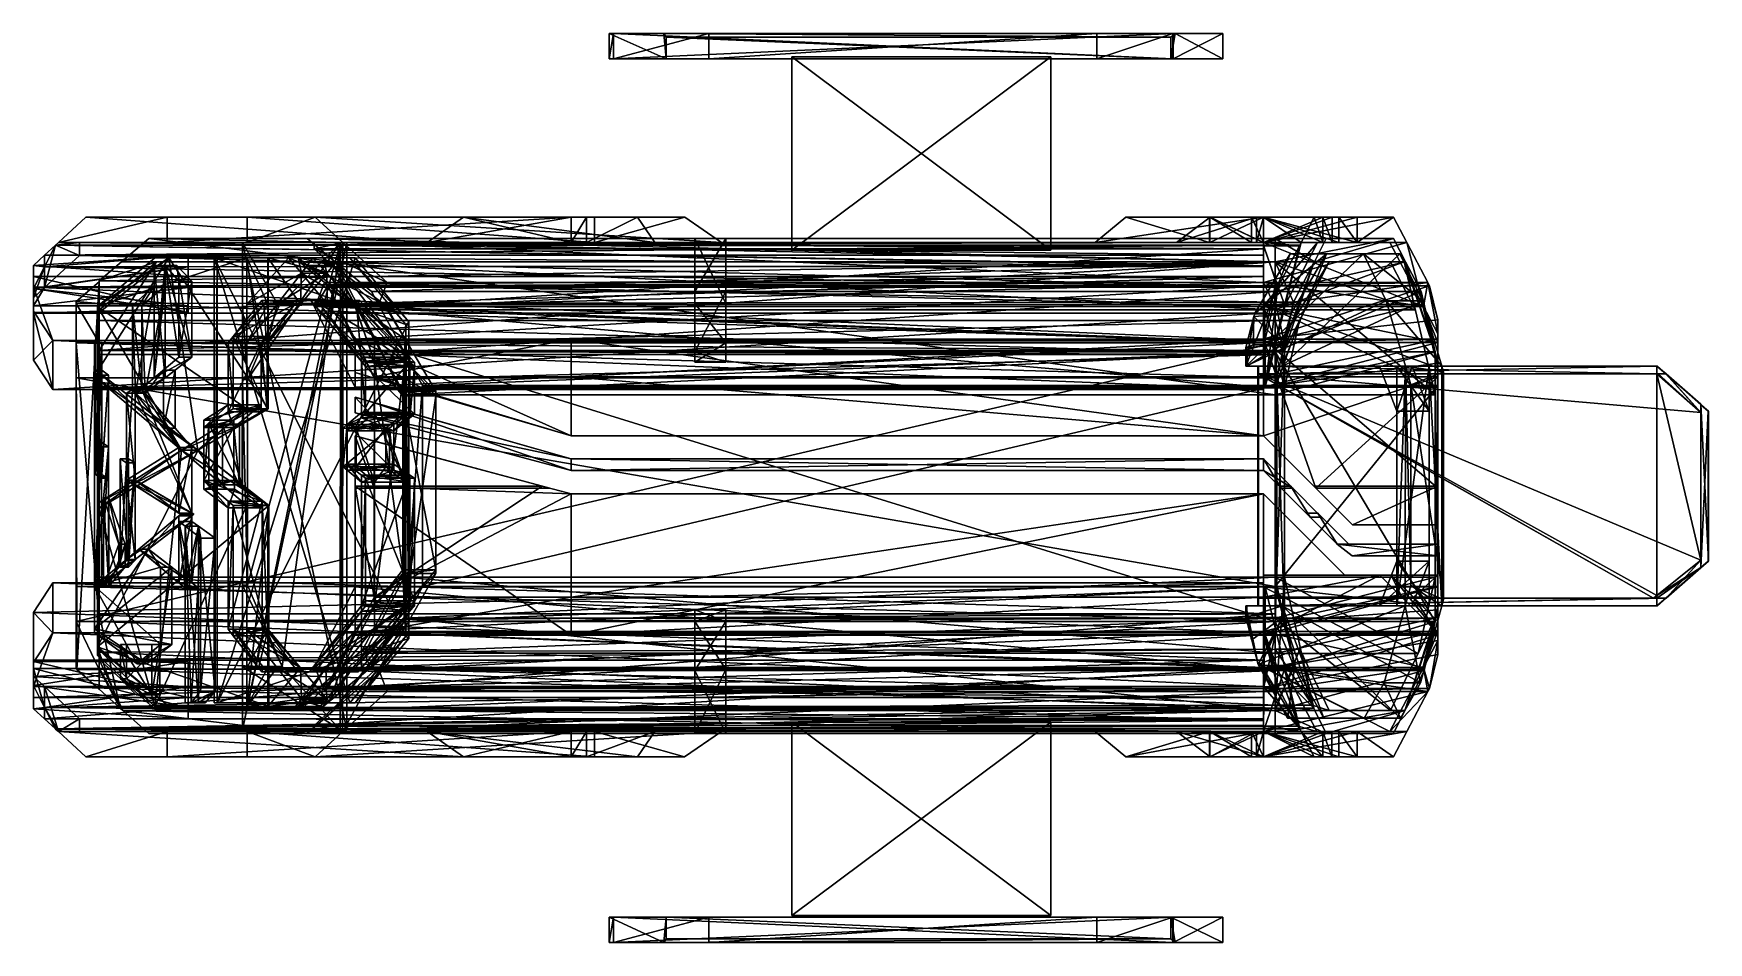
# Model space of a CAD drawing. Extents: x -462 to 404, y -240 to 230.
import ezdxf

# ---------------------------------------------------------------- set-up
doc = ezdxf.new("R2010")
doc.units = 0

msp = doc.modelspace()

# ---------------------------------------------------------------- meshes
at = {"layer": 'OBJECT000', "color": 50}
mesh = msp.add_polyface(dxfattribs=at)
corners = [(-269.532471, -81.607544, 114.255432), (-269.532471, 79.609497, 114.255432), (-268, 80.900879, 112.969116), (-268, -82.899902, 112.969116), (-368.519257, 114, -3.7155), (-368.519257, -116, -3.7155), (-366.989075, -116, -5), (-366.989075, 114, -5), (-298.392822, 114, 79.860748), (-298.391846, -116, 79.861938), (-295.776489, -116, 79.868042), (-295.778259, 114, 79.865936)]
mesh.append_faces([[corners[k] for k in face] for face in [(1, 3, 0), (5, 7, 4), (4, 9, 5), (6, 11, 7), (7, 8, 4), (5, 10, 6), (0, 10, 9), (2, 8, 11)]], dxfattribs={"vtx0": -1})
mesh.append_faces([[corners[k] for k in face] for face in [(4, 1, 0), (4, 0, 9), (6, 3, 2), (6, 2, 11)]], dxfattribs={"vtx0": -1, "vtx2": -1})
mesh.append_faces([[corners[k] for k in face] for face in [(1, 2, 3), (5, 6, 7), (4, 8, 1), (6, 10, 3), (7, 11, 8), (5, 9, 10), (0, 3, 10), (2, 1, 8)]], dxfattribs={"vtx2": -1})
at = {"layer": 'OBJECT001', "color": 50}
mesh = msp.add_polyface(dxfattribs=at)
corners = [(-428.84375, -13.058594, -74.736053), (-428.84375, 51.407837, -74.736053), (-385.423157, 14.566895, -19.476486), (-428.84201, -16, -80.625), (-428.84201, 55.339111, -80.625), (-377.197906, 14.57373, -19.471985)]
mesh.append_faces([[corners[k] for k in face] for face in [(1, 2, 0), (4, 3, 5)]])
mesh.append_faces([[corners[k] for k in face] for face in [(4, 0, 3), (1, 5, 2), (3, 2, 5)]], dxfattribs={"vtx0": -1})
mesh.append_faces([[corners[k] for k in face] for face in [(4, 1, 0), (1, 4, 5), (3, 0, 2)]], dxfattribs={"vtx2": -1})
at = {"layer": 'OBJECT002', "color": 50}
mesh = msp.add_polyface(dxfattribs=at)
corners = [(-351.75238, -118, 23.375), (-399.328857, -118, -37.173264), (-428.84375, -91.671265, -74.736221), (-428.84375, -13.059937, -74.738647), (-385.423889, 14.570313, -19.481186), (-351.749847, -14, 23.375), (-428.84201, -87.86145, -80.173965), (-428.84201, -87.190063, -80.624992), (-428.84201, -16, -80.624992), (-340.370087, -118, 23.375), (-391.881287, -118, -37.177139), (-428.458862, -87.861084, -80.174606), (-340.368744, -14, 23.375), (-376.829285, 14.574463, -19.484863)]
mesh.append_faces([[corners[k] for k in face] for face in [(6, 11, 7)]])
mesh.append_faces([[corners[k] for k in face] for face in [(1, 5, 0), (2, 8, 3), (10, 0, 9), (6, 10, 11), (7, 13, 8), (0, 12, 9), (4, 12, 5), (3, 13, 4)]], dxfattribs={"vtx0": -1})
mesh.append_faces([[corners[k] for k in face] for face in [(1, 3, 4), (1, 4, 5), (2, 7, 8), (6, 1, 10), (7, 10, 9), (7, 9, 12), (7, 12, 13)]], dxfattribs={"vtx0": -1, "vtx2": -1})
mesh.append_faces([[corners[k] for k in face] for face in [(1, 2, 3), (2, 6, 7), (10, 1, 0), (6, 2, 1), (7, 11, 10), (0, 5, 12), (4, 13, 12), (3, 8, 13)]], dxfattribs={"vtx2": -1})
at = {"layer": 'OBJECT003', "color": 50}
mesh = msp.add_polyface(dxfattribs=at)
corners = [(-364.326385, -3.330688, 7.375), (-385.427155, 14.569946, -19.47934), (-364.326385, 28, 7.375), (-354.180542, 28, 7.375), (-376.959869, 14.569946, -19.47702), (-354.178558, -3.328857, 7.375)]
mesh.append_faces([[corners[k] for k in face] for face in [(1, 2, 0), (4, 5, 3)]])
mesh.append_faces([[corners[k] for k in face] for face in [(4, 0, 5), (1, 3, 2), (2, 5, 0)]], dxfattribs={"vtx0": -1})
mesh.append_faces([[corners[k] for k in face] for face in [(4, 1, 0), (1, 4, 3), (2, 3, 5)]], dxfattribs={"vtx2": -1})
at = {"layer": 'OBJECT004', "color": 50}
mesh = msp.add_polyface(dxfattribs=at)
corners = [(-428.84375, 51.40979, -74.735977), (-428.84375, 88.921143, -74.735977), (-399.291595, 114, -37.12616), (-351.752411, 114, 23.375), (-351.752411, 36, 23.375), (-385.429962, 14.568359, -19.485016), (-428.84201, 55.339966, -80.62487), (-428.84201, 85, -80.624985), (-391.950989, 114, -37.13974), (-340.613007, 114, 23.375), (-376.970551, 14.571045, -19.479675), (-340.614502, 36, 23.375)]
mesh.append_faces([[corners[k] for k in face] for face in [(1, 5, 0), (7, 0, 6), (2, 9, 3), (1, 8, 2), (8, 11, 9), (3, 11, 4), (6, 5, 10), (4, 10, 5)]], dxfattribs={"vtx0": -1})
mesh.append_faces([[corners[k] for k in face] for face in [(1, 3, 4), (1, 4, 5), (8, 6, 10), (8, 10, 11)]], dxfattribs={"vtx0": -1, "vtx2": -1})
mesh.append_faces([[corners[k] for k in face] for face in [(1, 2, 3), (7, 1, 0), (2, 8, 9), (1, 7, 8), (8, 7, 6), (3, 9, 11), (6, 0, 5), (4, 11, 10)]], dxfattribs={"vtx2": -1})
at = {"layer": 'OBJECT005', "color": 50}
mesh = msp.add_polyface(dxfattribs=at)
corners = [(-351.747162, 70, 23.375), (-351.747162, 90, 23.375), (-336.032227, 90, 43.374924), (-323.926117, 90, 43.374924), (-340.850067, 90, 23.375), (-340.84906, 70, 23.375)]
mesh.append_faces([[corners[k] for k in face] for face in [(1, 2, 0), (4, 5, 3)]])
mesh.append_faces([[corners[k] for k in face] for face in [(0, 4, 1), (1, 3, 2), (5, 2, 3)]], dxfattribs={"vtx0": -1})
mesh.append_faces([[corners[k] for k in face] for face in [(0, 5, 4), (1, 4, 3), (5, 0, 2)]], dxfattribs={"vtx2": -1})
at = {"layer": 'OBJECT006', "color": 50}
mesh = msp.add_polyface(dxfattribs=at)
corners = [(-336.034271, 90, 43.374924), (-351.749054, 90, 23.375), (-351.749054, 114, 23.375), (-330.080627, 114, 50.952011), (-323.462341, 106, 59.374969), (-340.842987, 114, 23.375), (-317.506683, 114, 50.952011), (-340.839661, 90, 23.375), (-323.915253, 90, 43.374924), (-310.376282, 106, 59.374969)]
mesh.append_faces([[corners[k] for k in face] for face in [(1, 4, 0), (2, 6, 3), (5, 9, 6), (2, 7, 5), (7, 0, 8), (4, 8, 0), (3, 9, 4)]], dxfattribs={"vtx0": -1})
mesh.append_faces([[corners[k] for k in face] for face in [(1, 3, 4), (5, 8, 9)]], dxfattribs={"vtx0": -1, "vtx2": -1})
mesh.append_faces([[corners[k] for k in face] for face in [(1, 2, 3), (2, 5, 6), (5, 7, 8), (2, 1, 7), (7, 1, 0), (4, 9, 8), (3, 6, 9)]], dxfattribs={"vtx2": -1})
at = {"layer": 'OBJECT007', "color": 50}
mesh = msp.add_polyface(dxfattribs=at)
corners = [(-310.229309, 90, 76.214996), (-336.033783, 90, 43.374939), (-323.461761, 106, 59.374969), (-310.383423, 106, 59.374969), (-323.921478, 90, 43.374924), (-296.133087, 90, 76.214996)]
mesh.append_faces([[corners[k] for k in face] for face in [(1, 2, 0), (4, 5, 3)]])
mesh.append_faces([[corners[k] for k in face] for face in [(4, 0, 5), (1, 3, 2), (2, 5, 0)]], dxfattribs={"vtx0": -1})
mesh.append_faces([[corners[k] for k in face] for face in [(4, 1, 0), (1, 4, 3), (2, 3, 5)]], dxfattribs={"vtx2": -1})
at = {"layer": 'OBJECT008', "color": 50}
mesh = msp.add_polyface(dxfattribs=at)
corners = [(-320.337311, 109.980469, 63.349579), (-296.081421, 90, 94.219391), (-310.227722, 90, 76.214996), (-323.459961, 106, 59.375046), (-307.019318, 109.980347, 63.349442), (-280.895782, 90, 94.219055), (-310.38147, 106, 59.375031), (-296.130005, 90, 76.214996)]
mesh.append_faces([[corners[k] for k in face] for face in [(1, 3, 0), (0, 5, 1), (4, 7, 5), (1, 7, 2), (0, 6, 4), (6, 2, 7)]], dxfattribs={"vtx0": -1})
mesh.append_faces([[corners[k] for k in face] for face in [(1, 2, 3), (0, 4, 5), (4, 6, 7), (1, 5, 7), (0, 3, 6), (6, 3, 2)]], dxfattribs={"vtx2": -1})
at = {"layer": 'OBJECT009', "color": 50}
mesh = msp.add_polyface(dxfattribs=at)
corners = [(-285.73999, 60.400024, 107.375), (-285.73999, 72.02063, 107.375), (-271.105988, 45.120605, 126), (-271.105988, 42.699951, 126), (-254.016998, 45.120605, 126), (-254.016998, 42.699951, 126), (-269.783997, 72.020752, 107.375), (-269.782776, 60.400024, 107.375)]
mesh.append_faces([[corners[k] for k in face] for face in [(1, 3, 0), (2, 5, 3), (2, 6, 4), (4, 7, 5), (1, 7, 6), (3, 7, 0)]], dxfattribs={"vtx0": -1})
mesh.append_faces([[corners[k] for k in face] for face in [(1, 2, 3), (2, 4, 5), (2, 1, 6), (4, 6, 7), (1, 0, 7), (3, 5, 7)]], dxfattribs={"vtx2": -1})
at = {"layer": 'OBJECT010', "color": 50}
mesh = msp.add_polyface(dxfattribs=at)
corners = [(-310.228821, 90, 76.214966), (-296.0802, 90, 94.221771), (-295.072449, 89.167603, 95.504547), (-285.748993, 72.018311, 107.375), (-285.751434, 60.400024, 107.375), (-279.828857, 89.167358, 95.504913), (-269.781036, 72.018677, 107.375), (-280.914276, 90, 94.2229), (-269.783051, 60.400024, 107.375), (-296.162445, 90, 76.214966)]
mesh.append_faces([[corners[k] for k in face] for face in [(1, 4, 0), (2, 6, 3), (1, 5, 2), (6, 9, 8), (0, 7, 1), (3, 8, 4), (4, 9, 0)]], dxfattribs={"vtx0": -1})
mesh.append_faces([[corners[k] for k in face] for face in [(1, 3, 4), (6, 7, 9)]], dxfattribs={"vtx0": -1, "vtx2": -1})
mesh.append_faces([[corners[k] for k in face] for face in [(1, 2, 3), (2, 5, 6), (1, 7, 5), (6, 5, 7), (0, 9, 7), (3, 6, 8), (4, 8, 9)]], dxfattribs={"vtx2": -1})
at = {"layer": 'OBJECT011', "color": 50}
mesh = msp.add_polyface(dxfattribs=at)
corners = [(-271.107361, 42.699951, 126), (-271.105347, -47.369873, 126), (-285.739349, -66, 107.375), (-285.742188, 60.400024, 107.375), (-254.016998, 42.699951, 126), (-254, -47.370483, 126), (-269.780029, 60.400024, 107.375), (-269.756165, -66, 107.375)]
mesh.append_faces([[corners[k] for k in face] for face in [(1, 3, 0), (0, 5, 1), (7, 4, 6), (1, 7, 2), (2, 6, 3), (3, 4, 0)]], dxfattribs={"vtx0": -1})
mesh.append_faces([[corners[k] for k in face] for face in [(1, 2, 3), (0, 4, 5), (7, 5, 4), (1, 5, 7), (2, 7, 6), (3, 6, 4)]], dxfattribs={"vtx2": -1})
at = {"layer": 'OBJECT012', "color": 50}
mesh = msp.add_polyface(dxfattribs=at)
corners = [(-285.745453, 34, 107.375), (-285.745453, -2, 107.375), (-295.173462, 6, 95.375), (-295.173462, 26, 95.375), (-279.918732, 6, 95.375), (-269.761719, -2, 107.375), (-269.768738, 34, 107.375), (-279.922638, 26, 95.375)]
mesh.append_faces([[corners[k] for k in face] for face in [(1, 3, 0), (5, 7, 4), (0, 5, 1), (4, 1, 5), (3, 6, 0), (2, 7, 3)]], dxfattribs={"vtx0": -1})
mesh.append_faces([[corners[k] for k in face] for face in [(1, 2, 3), (5, 6, 7), (0, 6, 5), (4, 2, 1), (3, 7, 6), (2, 4, 7)]], dxfattribs={"vtx2": -1})
at = {"layer": 'OBJECT013', "color": 50}
mesh = msp.add_polyface(dxfattribs=at)
corners = [(-271.112976, -47.369995, 126), (-271.112976, -49.130615, 126), (-285.746979, -77.070557, 107.375), (-285.746979, -66, 107.375), (-254, -49.130615, 126), (-254, -47.369995, 126), (-269.759003, -77.069702, 107.375), (-269.756989, -66, 107.375)]
mesh.append_faces([[corners[k] for k in face] for face in [(1, 3, 0), (1, 5, 4), (1, 6, 2), (4, 7, 6), (0, 7, 5), (2, 7, 3)]], dxfattribs={"vtx0": -1})
mesh.append_faces([[corners[k] for k in face] for face in [(1, 2, 3), (1, 0, 5), (1, 4, 6), (4, 5, 7), (0, 3, 7), (2, 6, 7)]], dxfattribs={"vtx2": -1})
at = {"layer": 'OBJECT014', "color": 50}
mesh = msp.add_polyface(dxfattribs=at)
corners = [(-291.726318, -88.480591, 99.762451), (-302.531281, -98, 86.012329), (-310.889557, -98, 75.375), (-285.742859, -66, 107.375), (-285.743774, -77.059814, 107.375), (-276.200104, -88.479736, 99.763336), (-287.835358, -98, 86.011963), (-269.761017, -77.061157, 107.375), (-296.837311, -98, 75.375), (-269.763702, -66, 107.375)]
mesh.append_faces([[corners[k] for k in face] for face in [(1, 4, 0), (0, 6, 1), (0, 7, 5), (6, 9, 8), (1, 8, 2), (2, 9, 3), (4, 9, 7)]], dxfattribs={"vtx0": -1})
mesh.append_faces([[corners[k] for k in face] for face in [(1, 3, 4), (6, 7, 9)]], dxfattribs={"vtx0": -1, "vtx2": -1})
mesh.append_faces([[corners[k] for k in face] for face in [(1, 2, 3), (0, 5, 6), (0, 4, 7), (6, 5, 7), (1, 6, 8), (2, 8, 9), (4, 3, 9)]], dxfattribs={"vtx2": -1})
at = {"layer": 'OBJECT015', "color": 50}
mesh = msp.add_polyface(dxfattribs=at)
corners = [(-302.529541, -98, 86.014587), (-322.328003, -115.44104, 60.817993), (-323.462067, -114, 59.374939), (-310.890167, -98, 75.375), (-287.837036, -98, 86.013153), (-309.156647, -115.44043, 60.817459), (-310.379456, -114, 59.374985), (-296.842529, -98, 75.375)]
mesh.append_faces([[corners[k] for k in face] for face in [(1, 3, 0), (5, 0, 4), (5, 7, 6), (1, 6, 2), (3, 4, 0), (2, 7, 3)]], dxfattribs={"vtx0": -1})
mesh.append_faces([[corners[k] for k in face] for face in [(1, 2, 3), (5, 1, 0), (5, 4, 7), (1, 5, 6), (3, 7, 4), (2, 6, 7)]], dxfattribs={"vtx2": -1})
at = {"layer": 'OBJECT016', "color": 50}
mesh = msp.add_polyface(dxfattribs=at)
corners = [(-323.461121, -114, 59.375854), (-336.03244, -98, 43.376709), (-310.888794, -98, 75.375), (-296.841553, -98, 75.375), (-323.919861, -98, 43.375809), (-310.379181, -114, 59.375397)]
mesh.append_faces([[corners[k] for k in face] for face in [(1, 2, 0), (4, 5, 3)]])
mesh.append_faces([[corners[k] for k in face] for face in [(4, 0, 5), (1, 3, 2), (5, 2, 3)]], dxfattribs={"vtx0": -1})
mesh.append_faces([[corners[k] for k in face] for face in [(4, 1, 0), (1, 4, 3), (5, 0, 2)]], dxfattribs={"vtx2": -1})
at = {"layer": 'OBJECT017', "color": 50}
mesh = msp.add_polyface(dxfattribs=at)
corners = [(-351.750244, -98, 23.375), (-351.750244, -78, 23.375), (-336.036194, -98, 43.373779), (-323.91452, -98, 43.374878), (-340.844421, -78, 23.375), (-340.841431, -98, 23.375)]
mesh.append_faces([[corners[k] for k in face] for face in [(1, 2, 0), (4, 5, 3)]])
mesh.append_faces([[corners[k] for k in face] for face in [(0, 4, 1), (1, 3, 2), (5, 2, 3)]], dxfattribs={"vtx0": -1})
mesh.append_faces([[corners[k] for k in face] for face in [(0, 5, 4), (1, 4, 3), (5, 0, 2)]], dxfattribs={"vtx2": -1})
at = {"layer": 'OBJECT018', "color": 50}
mesh = msp.add_polyface(dxfattribs=at)
corners = [(-330.080902, 114, 50.952011), (-325.225464, 114, 57.130554), (-320.339233, 109.979736, 63.349884), (-323.464081, 106, 59.375076), (-317.506683, 114, 50.952011), (-312.278351, 114, 57.131622), (-307.015961, 109.979736, 63.349899), (-310.377136, 106, 59.375046)]
mesh.append_faces([[corners[k] for k in face] for face in [(1, 3, 0), (0, 5, 1), (1, 6, 2), (5, 7, 6), (2, 7, 3), (4, 3, 7)]], dxfattribs={"vtx0": -1})
mesh.append_faces([[corners[k] for k in face] for face in [(1, 2, 3), (0, 4, 5), (1, 5, 6), (5, 4, 7), (2, 6, 7), (4, 0, 3)]], dxfattribs={"vtx2": -1})
at = {"layer": 'OBJECT019', "color": 50}
mesh = msp.add_polyface(dxfattribs=at)
corners = [(-326.609985, -118, 55.375), (-351.753998, -118, 23.375), (-351.753998, -98, 23.375), (-336.039063, -98, 43.374893), (-323.46701, -114, 59.374954), (-313.759033, -118, 55.375), (-340.840027, -118, 23.375), (-340.842102, -98, 23.375), (-310.373627, -114, 59.374954), (-323.916565, -98, 43.374893)]
mesh.append_faces([[corners[k] for k in face] for face in [(1, 4, 0), (6, 0, 5), (6, 9, 7), (1, 7, 2), (3, 8, 4), (2, 9, 3), (5, 4, 8)]], dxfattribs={"vtx0": -1})
mesh.append_faces([[corners[k] for k in face] for face in [(1, 3, 4), (6, 8, 9)]], dxfattribs={"vtx0": -1, "vtx2": -1})
mesh.append_faces([[corners[k] for k in face] for face in [(1, 2, 3), (6, 1, 0), (6, 5, 8), (1, 6, 7), (3, 9, 8), (2, 7, 9), (5, 0, 4)]], dxfattribs={"vtx2": -1})
at = {"layer": 'OBJECT020', "color": 50}
mesh = msp.add_polyface(dxfattribs=at)
corners = [(-322.332275, -115.440308, 60.819321), (-325.234619, -118, 57.125839), (-326.610504, -118, 55.375), (-323.467377, -114, 59.374969), (-312.276154, -118, 57.127029), (-313.759033, -118, 55.375), (-309.152283, -115.439697, 60.81868), (-310.374512, -114, 59.374954)]
mesh.append_faces([[corners[k] for k in face] for face in [(1, 3, 0), (1, 5, 2), (4, 0, 6), (4, 7, 5), (3, 6, 0), (2, 7, 3)]], dxfattribs={"vtx0": -1})
mesh.append_faces([[corners[k] for k in face] for face in [(1, 2, 3), (1, 4, 5), (4, 1, 0), (4, 6, 7), (3, 7, 6), (2, 5, 7)]], dxfattribs={"vtx2": -1})
at = {"layer": 'OBJECT021', "color": 50}
mesh = msp.add_polyface(dxfattribs=at)
corners = [(-300, 122, 4), (-300, 122, -26), (-300, -130, -26), (-300, -130, 4), (-354, 122, -26), (-354, 122, 4), (-354, -130, -26), (-354, -130, 4)]
mesh.append_faces([[corners[k] for k in face] for face in [(1, 3, 0), (1, 5, 4), (2, 7, 3), (0, 7, 5), (2, 4, 6), (6, 5, 7)]], dxfattribs={"vtx0": -1})
mesh.append_faces([[corners[k] for k in face] for face in [(1, 2, 3), (1, 0, 5), (2, 6, 7), (0, 3, 7), (2, 1, 4), (6, 4, 5)]], dxfattribs={"vtx2": -1})
at = {"layer": 'OBJECT022', "color": 50}
mesh = msp.add_polyface(dxfattribs=at)
corners = [(-351.280334, 51.130005, -104), (-354, 51.130005, -104), (-354, -55.189941, -104), (-351.372711, -55.189941, -104), (-354, 122, -28), (-303.262299, 122, -28), (-302, 122, -26), (-354, 122, -26), (-303.484009, -130, -28), (-354, -130, -28), (-354, -130, -26), (-302.223053, -130, -26), (-354, 88.921753, -78.397858), (-335.091125, 88.921753, -78.397858), (-354, -97.273071, -75.501068), (-333.428314, -97.273071, -75.501068)]
mesh.append_faces([[corners[k] for k in face] for face in [(1, 3, 0), (5, 7, 4), (9, 11, 8), (13, 4, 12), (12, 0, 13), (2, 15, 3), (14, 8, 15), (10, 6, 11), (5, 11, 6), (9, 7, 10)]], dxfattribs={"vtx0": -1})
mesh.append_faces([[corners[k] for k in face] for face in [(5, 0, 3), (5, 3, 15), (5, 15, 8), (5, 8, 11), (9, 2, 1), (9, 1, 12), (9, 12, 4), (9, 4, 7)]], dxfattribs={"vtx0": -1, "vtx2": -1})
mesh.append_faces([[corners[k] for k in face] for face in [(1, 2, 3), (5, 6, 7), (9, 10, 11), (13, 5, 4), (12, 1, 0), (2, 14, 15), (14, 9, 8), (10, 7, 6), (5, 13, 0), (9, 14, 2)]], dxfattribs={"vtx2": -1})
at = {"layer": 'OBJECT023', "color": 50}
mesh = msp.add_polyface(dxfattribs=at)
corners = [(174, -79.809448, -118), (-452, -79.809448, -118), (-462, -95.200806, -108), (-462, -107.68103, -99.891541), (174, -107.68103, -99.891541), (-462, -113.344482, -92), (174, -113.344482, -92), (174, -54, -118), (-452, -54.003906, -118), (-462, -69.400269, -108), (-462, -94.034302, -92), (174, -94.030762, -92)]
mesh.append_faces([[corners[k] for k in face] for face in [(1, 4, 0), (3, 6, 4), (8, 0, 7), (3, 10, 5), (9, 11, 10), (1, 9, 2), (0, 11, 7), (5, 11, 6)]], dxfattribs={"vtx0": -1})
mesh.append_faces([[corners[k] for k in face] for face in [(1, 3, 4), (3, 9, 10), (9, 7, 11), (0, 6, 11)]], dxfattribs={"vtx0": -1, "vtx2": -1})
mesh.append_faces([[corners[k] for k in face] for face in [(1, 2, 3), (3, 5, 6), (8, 1, 0), (3, 2, 9), (9, 8, 7), (1, 8, 9), (0, 4, 6), (5, 10, 11)]], dxfattribs={"vtx2": -1})
at = {"layer": 'OBJECT024', "color": 50}
mesh = msp.add_polyface(dxfattribs=at)
corners = [(174, 98.762451, -99.872803), (-462, 98.755005, -99.877716), (-462, 86.471313, -108), (-452, 71.3479, -118), (174, 71.3479, -118), (-462, 104.312134, -92), (174, 104.316162, -92), (-452, 46, -118), (174, 46, -118), (-462, 85.333984, -92), (-462, 61.128418, -108), (174, 85.333984, -92)]
mesh.append_faces([[corners[k] for k in face] for face in [(1, 4, 0), (1, 6, 5), (3, 8, 4), (1, 10, 2), (7, 11, 8), (3, 10, 7), (0, 11, 6), (9, 6, 11)]], dxfattribs={"vtx0": -1})
mesh.append_faces([[corners[k] for k in face] for face in [(1, 3, 4), (1, 9, 10), (7, 9, 11), (0, 8, 11)]], dxfattribs={"vtx0": -1, "vtx2": -1})
mesh.append_faces([[corners[k] for k in face] for face in [(1, 2, 3), (1, 0, 6), (3, 7, 8), (1, 5, 9), (7, 10, 9), (3, 2, 10), (0, 4, 8), (9, 5, 6)]], dxfattribs={"vtx2": -1})
at = {"layer": 'OBJECT025', "color": 50}
mesh = msp.add_polyface(dxfattribs=at)
corners = [(250.780701, -66, 80.061188), (259.605164, -66, 105.285156), (259.605164, -42.748779, 105.285156), (242.798279, -66, 110.982361), (233.973755, -66, 85.75824), (242.798279, -42.748657, 110.982361)]
mesh.append_faces([[corners[k] for k in face] for face in [(1, 2, 0), (4, 5, 3)]])
mesh.append_faces([[corners[k] for k in face] for face in [(0, 3, 1), (5, 1, 3), (4, 2, 5)]], dxfattribs={"vtx0": -1})
mesh.append_faces([[corners[k] for k in face] for face in [(0, 4, 3), (5, 2, 1), (4, 0, 2)]], dxfattribs={"vtx2": -1})
at = {"layer": 'OBJECT026', "color": 50}
mesh = msp.add_polyface(dxfattribs=at)
corners = [(266.05603, -66, 123.716644), (183.59137, -66, -112), (183.59137, -72, -112), (190.071106, -96.695557, -93.478325), (205.08197, -124, -50.57132), (244.788696, -124, 62.926178), (255.155273, -105.656738, 92.557861), (165.807129, -72, -112), (165.385254, -71.823242, -112), (164.8526, -71.823242, -111.819489), (167.792297, -83.44458, -103.416588), (172.561279, -96.695557, -93.478348), (171.140686, -96.206177, -93.84536), (181.340759, -115.015625, -64.689621), (164.852478, -66, -111.81974), (165.384399, -66, -112), (181.305359, -114.949951, -64.792747), (167.821533, -83.553101, -103.335182), (247.255493, -66, 123.716553), (236.354431, -105.656616, 92.5578), (225.987671, -124, 62.92601), (186.280701, -124, -50.57132)]
mesh.append_faces([[corners[k] for k in face] for face in [(12, 13, 11)]])
mesh.append_faces([[corners[k] for k in face] for face in [(1, 6, 0), (8, 10, 7), (9, 15, 14), (12, 21, 16), (14, 0, 18), (6, 18, 0), (5, 19, 6), (4, 20, 5), (8, 1, 15), (2, 11, 3), (3, 21, 4)]], dxfattribs={"vtx0": -1})
mesh.append_faces([[corners[k] for k in face] for face in [(1, 3, 4), (1, 4, 5), (1, 5, 6), (12, 9, 14), (12, 14, 18), (12, 18, 19), (12, 19, 20), (12, 20, 21), (14, 1, 0), (8, 2, 1), (2, 17, 12), (2, 12, 11), (3, 13, 21)]], dxfattribs={"vtx0": -1, "vtx2": -1})
mesh.append_faces([[corners[k] for k in face] for face in [(1, 2, 3), (8, 9, 10), (9, 8, 15), (12, 17, 9), (14, 15, 1), (6, 19, 18), (5, 20, 19), (4, 21, 20), (8, 7, 2), (2, 7, 17), (3, 11, 13)]], dxfattribs={"vtx2": -1})
at = {"layer": 'OBJECT027', "color": 50}
mesh = msp.add_polyface(dxfattribs=at)
corners = [(259.603821, 58, 105.285004), (250.780273, 58, 80.063843), (259.603821, 34.751343, 105.285004), (233.973328, 58, 85.760376), (242.797058, 58, 110.982117), (242.797058, 34.750854, 110.982117)]
mesh.append_faces([[corners[k] for k in face] for face in [(1, 2, 0), (4, 5, 3)]])
mesh.append_faces([[corners[k] for k in face] for face in [(3, 0, 4), (4, 2, 5), (1, 5, 2)]], dxfattribs={"vtx0": -1})
mesh.append_faces([[corners[k] for k in face] for face in [(3, 1, 0), (4, 0, 2), (1, 3, 5)]], dxfattribs={"vtx2": -1})
at = {"layer": 'OBJECT028', "color": 50}
mesh = msp.add_polyface(dxfattribs=at)
corners = [(183.589172, 69, -112), (183.589172, 58, -112), (266.104248, 58, 123.855591), (256.085938, 91.842041, 95.21994), (244.463806, 116, 62), (206.46814, 116, -46.604324), (188.101318, 85.11731, -99.102737), (168.907715, 83.716309, -100.227699), (164.851501, 67.686279, -111.822006), (165.376709, 67.686279, -112), (168.512756, 69, -112), (164.851563, 58, -111.821762), (165.377502, 58, -112), (247.303528, 58, 123.859467), (169.297485, 85.109985, -99.11274), (187.668274, 116, -46.601807), (225.66217, 116, 62), (237.287598, 91.834717, 95.230011)]
mesh.append_faces([[corners[k] for k in face] for face in [(1, 6, 0), (8, 10, 7), (8, 12, 9), (11, 17, 13), (1, 13, 2), (17, 2, 13), (15, 4, 16), (16, 3, 17), (14, 5, 15), (0, 12, 1), (7, 6, 14)]], dxfattribs={"vtx0": -1})
mesh.append_faces([[corners[k] for k in face] for face in [(1, 3, 4), (1, 4, 5), (1, 5, 6), (11, 7, 14), (11, 14, 15), (11, 15, 16), (11, 16, 17), (1, 11, 13), (0, 9, 12), (7, 0, 6)]], dxfattribs={"vtx0": -1, "vtx2": -1})
mesh.append_faces([[corners[k] for k in face] for face in [(1, 2, 3), (8, 9, 10), (8, 11, 12), (11, 8, 7), (1, 12, 11), (17, 3, 2), (15, 5, 4), (16, 4, 3), (14, 6, 5), (0, 10, 9), (7, 10, 0)]], dxfattribs={"vtx2": -1})
at = {"layer": 'OBJECT029', "color": 50}
mesh = msp.add_polyface(dxfattribs=at)
corners = [(259.603821, -66, 105.285095), (266.05072, -66, 123.71344), (266.957825, -62.699707, 126.305969), (266.962585, 55.10022, 126.305389), (266.104309, 58, 123.851746), (259.608521, 58, 105.283508), (250.143677, -55.448975, 132), (250.149109, 48.369507, 132), (242.796875, 58, 110.980988), (247.299561, 58, 123.851532), (247.244263, -66, 123.712982), (242.790771, -66, 110.983063)]
mesh.append_faces([[corners[k] for k in face] for face in [(1, 5, 0), (7, 2, 6), (9, 11, 8), (0, 10, 1), (4, 8, 5), (11, 5, 8), (6, 1, 10), (3, 9, 4)]], dxfattribs={"vtx0": -1})
mesh.append_faces([[corners[k] for k in face] for face in [(1, 3, 4), (1, 4, 5), (9, 6, 10), (9, 10, 11)]], dxfattribs={"vtx0": -1, "vtx2": -1})
mesh.append_faces([[corners[k] for k in face] for face in [(1, 2, 3), (7, 3, 2), (9, 7, 6), (0, 11, 10), (4, 9, 8), (11, 0, 5), (6, 2, 1), (3, 7, 9)]], dxfattribs={"vtx2": -1})
at = {"layer": 'OBJECT030', "color": 50}
mesh = msp.add_polyface(dxfattribs=at)
corners = [(-456.237213, 98.646729, -76), (-462, 93.359375, -83.640327), (-462, 98.083496, -83.641327), (-456.235504, 109.419434, -76), (-462, 89.227905, -89.612602), (-382, 89.237427, -89.637665), (-382, 109.462646, -76), (-382, 98.672485, -76)]
mesh.append_faces([[corners[k] for k in face] for face in [(2, 1, 4), (5, 7, 6)]])
mesh.append_faces([[corners[k] for k in face] for face in [(1, 3, 0), (2, 6, 3), (4, 7, 5), (0, 6, 7)]], dxfattribs={"vtx0": -1})
mesh.append_faces([[corners[k] for k in face] for face in [(2, 5, 6), (4, 0, 7)]], dxfattribs={"vtx0": -1, "vtx2": -1})
mesh.append_faces([[corners[k] for k in face] for face in [(1, 2, 3), (2, 4, 5), (4, 1, 0), (0, 3, 6)]], dxfattribs={"vtx2": -1})
at = {"layer": 'OBJECT031', "color": 50}
mesh = msp.add_polyface(dxfattribs=at)
corners = [(-456.240845, 115.384033, -76), (-462, 110.098999, -83.636848), (-462, 104.311279, -92), (-382, 104.31189, -92), (-382, 115.384521, -76), (-462, 98.105347, -83.635857), (-456.241577, 109.43689, -76), (-462, 85.692993, -92), (-382, 109.437134, -76), (-382, 85.693237, -92)]
mesh.append_faces([[corners[k] for k in face] for face in [(1, 4, 0), (1, 6, 5), (1, 7, 2), (5, 9, 7), (3, 8, 4), (6, 4, 8), (2, 9, 3)]], dxfattribs={"vtx0": -1})
mesh.append_faces([[corners[k] for k in face] for face in [(1, 3, 4), (5, 8, 9)]], dxfattribs={"vtx0": -1, "vtx2": -1})
mesh.append_faces([[corners[k] for k in face] for face in [(1, 2, 3), (1, 0, 6), (1, 5, 7), (5, 6, 8), (3, 9, 8), (6, 0, 4), (2, 7, 9)]], dxfattribs={"vtx2": -1})
at = {"layer": 'OBJECT032', "color": 50}
mesh = msp.add_polyface(dxfattribs=at)
corners = [(-456.239624, -118.45166, -76), (-462, -107.125244, -83.63662), (-462, -102.392822, -83.636124), (-456.240479, -107.679565, -76), (-462, -98.252319, -89.626808), (-382, -98.303589, -89.732788), (-382, -118.64502, -76), (-382, -107.794189, -76)]
mesh.append_faces([[corners[k] for k in face] for face in [(1, 4, 2), (6, 7, 5)]])
mesh.append_faces([[corners[k] for k in face] for face in [(1, 3, 0), (4, 6, 5), (2, 7, 3), (0, 7, 6)]], dxfattribs={"vtx0": -1})
mesh.append_faces([[corners[k] for k in face] for face in [(4, 0, 6), (2, 5, 7)]], dxfattribs={"vtx0": -1, "vtx2": -1})
mesh.append_faces([[corners[k] for k in face] for face in [(1, 2, 3), (4, 1, 0), (2, 4, 5), (0, 3, 7)]], dxfattribs={"vtx2": -1})
at = {"layer": 'OBJECT033', "color": 50}
mesh = msp.add_polyface(dxfattribs=at)
corners = [(-462, -113.342529, -92), (-462, -119.127197, -83.640244), (-456.238281, -124.414063, -76), (-382, -124.414063, -76), (-382, -113.342529, -92), (-462, -107.128906, -83.638626), (-456.239502, -118.468018, -76), (-462, -94.716797, -92), (-382, -94.717529, -92), (-382, -118.46875, -76)]
mesh.append_faces([[corners[k] for k in face] for face in [(1, 4, 0), (1, 6, 2), (0, 5, 1), (5, 9, 6), (3, 8, 4), (2, 9, 3), (7, 4, 8)]], dxfattribs={"vtx0": -1})
mesh.append_faces([[corners[k] for k in face] for face in [(1, 3, 4), (5, 8, 9)]], dxfattribs={"vtx0": -1, "vtx2": -1})
mesh.append_faces([[corners[k] for k in face] for face in [(1, 2, 3), (1, 5, 6), (0, 7, 5), (5, 7, 8), (3, 9, 8), (2, 6, 9), (7, 0, 4)]], dxfattribs={"vtx2": -1})
at = {"layer": 'OBJECT034', "color": 50}
mesh = msp.add_polyface(dxfattribs=at)
corners = [(200, -4, 150), (264, -4, 150), (264, -24, 150), (220, -24, 150), (264, -24, 136.817993), (264, -4, 136.817993), (200, -4, 136.817993), (220, -24, 136.817993)]
mesh.append_faces([[corners[k] for k in face] for face in [(1, 3, 0), (5, 7, 4), (4, 1, 5), (5, 0, 6), (7, 2, 4), (6, 3, 7)]], dxfattribs={"vtx0": -1})
mesh.append_faces([[corners[k] for k in face] for face in [(1, 2, 3), (5, 6, 7), (4, 2, 1), (5, 1, 0), (7, 3, 2), (6, 0, 3)]], dxfattribs={"vtx2": -1})
at = {"layer": 'OBJECT035', "color": 50}
mesh = msp.add_polyface(dxfattribs=at)
corners = [(174, 52.429565, 150), (264, 52.429565, 150), (264, -5.030029, 150), (201.030029, -5.030029, 150), (174, 22, 150), (174, 71.979492, 136.817993), (264, 71.979492, 136.817993), (174, 22, 136.817993), (201.030029, -5.030029, 136.817993), (264, -5.030029, 136.817993)]
mesh.append_faces([[corners[k] for k in face] for face in [(1, 4, 0), (0, 6, 1), (5, 9, 6), (1, 9, 2), (8, 2, 9), (5, 4, 7), (7, 3, 8)]], dxfattribs={"vtx0": -1})
mesh.append_faces([[corners[k] for k in face] for face in [(1, 3, 4), (5, 8, 9)]], dxfattribs={"vtx0": -1, "vtx2": -1})
mesh.append_faces([[corners[k] for k in face] for face in [(1, 2, 3), (0, 5, 6), (5, 7, 8), (1, 6, 9), (8, 3, 2), (5, 0, 4), (7, 4, 3)]], dxfattribs={"vtx2": -1})
at = {"layer": 'OBJECT036', "color": 50}
mesh = msp.add_polyface(dxfattribs=at)
corners = [(196, -18, 150), (202, -18, 150), (218, -34, 150), (212, -34, 150), (218, -34, 136.817993), (202, -18, 136.817993), (196, -18, 136.817993), (212, -34, 136.817993)]
mesh.append_faces([[corners[k] for k in face] for face in [(1, 3, 0), (5, 7, 4), (4, 1, 5), (5, 0, 6), (7, 2, 4), (6, 3, 7)]], dxfattribs={"vtx0": -1})
mesh.append_faces([[corners[k] for k in face] for face in [(1, 2, 3), (5, 6, 7), (4, 2, 1), (5, 1, 0), (7, 3, 2), (6, 0, 3)]], dxfattribs={"vtx2": -1})
at = {"layer": 'OBJECT037', "color": 50}
mesh = msp.add_polyface(dxfattribs=at)
corners = [(264, -34, 150), (264, -40, 150), (219.800049, -40, 150), (212, -34, 150), (212, -34, 136.817993), (219.800049, -40, 136.817993), (264, -40, 136.817993), (264, -34, 136.817993)]
mesh.append_faces([[corners[k] for k in face] for face in [(1, 3, 0), (5, 7, 4), (6, 0, 7), (4, 2, 5), (7, 3, 4), (5, 1, 6)]], dxfattribs={"vtx0": -1})
mesh.append_faces([[corners[k] for k in face] for face in [(1, 2, 3), (5, 6, 7), (6, 1, 0), (4, 3, 2), (7, 0, 3), (5, 2, 1)]], dxfattribs={"vtx2": -1})
at = {"layer": 'OBJECT038', "color": 50}
mesh = msp.add_polyface(dxfattribs=at)
corners = [(174, -128.234741, -70.492462), (-450.543732, -129.642822, -68.454865), (-449.097168, -130.970703, -66.536957), (174, -130.970703, -66.540955), (-438.136505, -130.970703, -52), (-456.238129, -118.451904, -76), (-456.239014, -107.680176, -76), (-438.137054, -124.296143, -52), (174, -130.969971, -52), (174, -120.077148, -76), (174, -108.665771, -76), (174, -125.253296, -52)]
mesh.append_faces([[corners[k] for k in face] for face in [(1, 3, 0), (2, 7, 4), (2, 8, 3), (1, 9, 5), (6, 11, 7), (0, 10, 9), (4, 11, 8), (5, 10, 6)]], dxfattribs={"vtx0": -1})
mesh.append_faces([[corners[k] for k in face] for face in [(2, 5, 6), (2, 6, 7), (0, 8, 11), (0, 11, 10)]], dxfattribs={"vtx0": -1, "vtx2": -1})
mesh.append_faces([[corners[k] for k in face] for face in [(1, 2, 3), (2, 1, 5), (2, 4, 8), (1, 0, 9), (6, 10, 11), (0, 3, 8), (4, 7, 11), (5, 9, 10)]], dxfattribs={"vtx2": -1})
at = {"layer": 'OBJECT039', "color": 50}
mesh = msp.add_polyface(dxfattribs=at)
corners = [(-456.237885, -124.416016, -76), (-450.584015, -129.603882, -68.502777), (174, -129.603882, -68.502777), (174, -124.416016, -76), (-456.237549, -118.474487, -76), (174, -118.473877, -76)]
mesh.append_faces([[corners[k] for k in face] for face in [(0, 4, 1), (2, 5, 3)]])
mesh.append_faces([[corners[k] for k in face] for face in [(1, 3, 0), (1, 5, 2), (4, 3, 5)]], dxfattribs={"vtx0": -1})
mesh.append_faces([[corners[k] for k in face] for face in [(1, 2, 3), (1, 4, 5), (4, 0, 3)]], dxfattribs={"vtx2": -1})
at = {"layer": 'OBJECT040', "color": 50}
mesh = msp.add_polyface(dxfattribs=at)
corners = [(-450.576996, 120.582275, -68.492432), (-456.238678, 115.386597, -76), (174, 115.389404, -76), (174, 120.587524, -68.488831), (-456.237549, 109.439941, -76), (174, 109.442871, -76)]
mesh.append_faces([[corners[k] for k in face] for face in [(0, 4, 1), (2, 5, 3)]])
mesh.append_faces([[corners[k] for k in face] for face in [(1, 3, 0), (0, 5, 4), (1, 5, 2)]], dxfattribs={"vtx0": -1})
mesh.append_faces([[corners[k] for k in face] for face in [(1, 2, 3), (0, 3, 5), (1, 4, 5)]], dxfattribs={"vtx2": -1})
at = {"layer": 'OBJECT041', "color": 50}
mesh = msp.add_polyface(dxfattribs=at)
corners = [(-449.103455, 121.929688, -66.541901), (-450.552887, 120.599121, -68.463562), (174, 120.275635, -68.944366), (174, 121.929688, -66.555328), (-456.240936, 109.418701, -76), (-438.139465, 121.929688, -52), (-438.140533, 115.253296, -52), (-456.242706, 98.64502, -76), (174, 121.930054, -52), (174, 109.811401, -76), (174, 115.457886, -52), (174, 98.855713, -76)]
mesh.append_faces([[corners[k] for k in face] for face in [(1, 3, 0), (1, 7, 4), (0, 8, 5), (1, 9, 2), (6, 11, 7), (2, 8, 3), (5, 10, 6), (4, 11, 9)]], dxfattribs={"vtx0": -1})
mesh.append_faces([[corners[k] for k in face] for face in [(1, 5, 6), (1, 6, 7), (2, 11, 10), (2, 10, 8)]], dxfattribs={"vtx0": -1, "vtx2": -1})
mesh.append_faces([[corners[k] for k in face] for face in [(1, 2, 3), (1, 0, 5), (0, 3, 8), (1, 4, 9), (6, 10, 11), (2, 9, 11), (5, 8, 10), (4, 7, 11)]], dxfattribs={"vtx2": -1})
at = {"layer": 'OBJECT042', "color": 50}
mesh = msp.add_polyface(dxfattribs=at)
corners = [(-285.809204, 31.270264, 150), (-285.809204, 39.088623, 150), (-184, 10, 150), (-184, 4, 150), (-295.750153, 33.933105, 136.817993), (-295.750153, 41.928955, 136.817993), (-184, 4, 136.817993), (-184, 10, 136.817993)]
mesh.append_faces([[corners[k] for k in face] for face in [(1, 3, 0), (5, 0, 4), (4, 7, 5), (6, 2, 7), (1, 7, 2), (4, 3, 6)]], dxfattribs={"vtx0": -1})
mesh.append_faces([[corners[k] for k in face] for face in [(1, 2, 3), (5, 1, 0), (4, 6, 7), (6, 3, 2), (1, 5, 7), (4, 0, 3)]], dxfattribs={"vtx2": -1})
at = {"layer": 'OBJECT043', "color": 50}
mesh = msp.add_polyface(dxfattribs=at)
corners = [(189.03125, -5.03125, 150), (183.031189, -5.03125, 150), (174, 4, 150), (174, 10, 150), (174, 10, 136.817993), (174, 4, 136.817993), (183.031189, -5.03125, 136.817993), (189.03125, -5.03125, 136.817993)]
mesh.append_faces([[corners[k] for k in face] for face in [(1, 3, 0), (5, 7, 4), (6, 0, 7), (4, 2, 5), (7, 3, 4), (5, 1, 6)]], dxfattribs={"vtx0": -1})
mesh.append_faces([[corners[k] for k in face] for face in [(1, 2, 3), (5, 6, 7), (6, 1, 0), (4, 3, 2), (7, 0, 3), (5, 2, 1)]], dxfattribs={"vtx2": -1})
at = {"layer": 'OBJECT044', "color": 50}
mesh = msp.add_polyface(dxfattribs=at)
corners = [(245.460449, -61.460449, 150), (174, -61.460449, 150), (174, -50, 150), (234, -50, 150), (264, -81.010254, 136.817993), (174, -81.010254, 136.817993), (264, -80, 137.499146), (174, -50, 136.817993), (264, -80, 136.817993), (234, -50, 136.817993)]
mesh.append_faces([[corners[k] for k in face] for face in [(4, 6, 8)]])
mesh.append_faces([[corners[k] for k in face] for face in [(1, 3, 0), (5, 6, 4), (5, 9, 7), (1, 7, 2), (8, 3, 9), (9, 2, 7)]], dxfattribs={"vtx0": -1})
mesh.append_faces([[corners[k] for k in face] for face in [(5, 0, 6), (5, 8, 9), (8, 0, 3)]], dxfattribs={"vtx0": -1, "vtx2": -1})
mesh.append_faces([[corners[k] for k in face] for face in [(1, 2, 3), (5, 1, 0), (5, 4, 8), (1, 5, 7), (8, 6, 0), (9, 3, 2)]], dxfattribs={"vtx2": -1})
at = {"layer": 'OBJECT045', "color": 50}
mesh = msp.add_polyface(dxfattribs=at)
corners = [(251.465881, -61.46582, 150), (245.465881, -61.46582, 150), (234, -50, 150), (240, -50, 150), (264, -74, 141.549072), (264, -80, 137.503418), (234, -50, 136.817993), (264, -80, 136.817993), (264, -74, 136.817993), (240, -50, 136.817993)]
mesh.append_faces([[corners[k] for k in face] for face in [(1, 3, 0), (0, 5, 1), (7, 9, 6), (7, 4, 8), (1, 6, 2), (8, 3, 9), (9, 2, 6)]], dxfattribs={"vtx0": -1})
mesh.append_faces([[corners[k] for k in face] for face in [(1, 7, 6), (8, 0, 3)]], dxfattribs={"vtx0": -1, "vtx2": -1})
mesh.append_faces([[corners[k] for k in face] for face in [(1, 2, 3), (0, 4, 5), (7, 8, 9), (7, 5, 4), (1, 5, 7), (8, 4, 0), (9, 3, 2)]], dxfattribs={"vtx2": -1})
at = {"layer": 'OBJECT046', "color": 50}
mesh = msp.add_polyface(dxfattribs=at)
corners = [(264, -61.465088, 150), (251.465027, -61.465088, 150), (240, -50, 150), (264, -50, 150), (264, -74, 141.55011), (240, -50, 136.817993), (264, -74, 136.817993), (264, -50, 136.817993)]
mesh.append_faces([[corners[k] for k in face] for face in [(0, 4, 1), (6, 7, 5)]])
mesh.append_faces([[corners[k] for k in face] for face in [(1, 3, 0), (6, 3, 7), (1, 5, 2), (7, 2, 5)]], dxfattribs={"vtx0": -1})
mesh.append_faces([[corners[k] for k in face] for face in [(6, 0, 3), (1, 6, 5)]], dxfattribs={"vtx0": -1, "vtx2": -1})
mesh.append_faces([[corners[k] for k in face] for face in [(1, 2, 3), (6, 4, 0), (1, 4, 6), (7, 3, 2)]], dxfattribs={"vtx2": -1})
at = {"layer": 'OBJECT047', "color": 50}
mesh = msp.add_polyface(dxfattribs=at)
corners = [(174, -61.460449, 150), (-184, -61.460449, 150), (-184, -8, 150), (174, -8, 150), (174, -81.010254, 136.817993), (-184, -81.010254, 136.817993), (-184, -8, 136.817993), (174, -8, 136.817993)]
mesh.append_faces([[corners[k] for k in face] for face in [(1, 3, 0), (5, 0, 4), (5, 7, 6), (4, 3, 7), (1, 6, 2), (7, 2, 6)]], dxfattribs={"vtx0": -1})
mesh.append_faces([[corners[k] for k in face] for face in [(1, 2, 3), (5, 1, 0), (5, 4, 7), (4, 0, 3), (1, 5, 6), (7, 3, 2)]], dxfattribs={"vtx2": -1})
at = {"layer": 'OBJECT048', "color": 50}
mesh = msp.add_polyface(dxfattribs=at)
corners = [(-184, 4, 150), (-184, 10, 150), (174, 10, 150), (174, 4, 150), (-184, 10, 136.817993), (-184, 4, 136.817993), (174, 4, 136.817993), (174, 10, 136.817993)]
mesh.append_faces([[corners[k] for k in face] for face in [(1, 3, 0), (5, 7, 4), (2, 6, 3), (4, 0, 5), (5, 3, 6), (7, 1, 4)]], dxfattribs={"vtx0": -1})
mesh.append_faces([[corners[k] for k in face] for face in [(1, 2, 3), (5, 6, 7), (2, 7, 6), (4, 1, 0), (5, 0, 3), (7, 2, 1)]], dxfattribs={"vtx2": -1})
at = {"layer": 'OBJECT049', "color": 50}
mesh = msp.add_polyface(dxfattribs=at)
corners = [(-184, 22, 150), (-184, 52.429688, 150), (174, 52.429688, 150), (174, 22, 150), (-184, 71.979492, 136.817993), (174, 71.979492, 136.817993), (-184, 22, 136.817993), (174, 22, 136.817993)]
mesh.append_faces([[corners[k] for k in face] for face in [(1, 3, 0), (1, 5, 2), (4, 7, 5), (2, 7, 3), (4, 0, 6), (6, 3, 7)]], dxfattribs={"vtx0": -1})
mesh.append_faces([[corners[k] for k in face] for face in [(1, 2, 3), (1, 4, 5), (4, 6, 7), (2, 5, 7), (4, 1, 0), (6, 0, 3)]], dxfattribs={"vtx2": -1})
at = {"layer": 'OBJECT050', "color": 50}
mesh = msp.add_polyface(dxfattribs=at)
corners = [(-285.809204, 51.840576, 150), (-285.809204, 52.429565, 150), (-184, 52.429565, 150), (-184, 22, 150), (-295.749207, 71.979492, 136.817993), (-184, 71.979492, 136.817993), (-295.750153, 54.754395, 136.817993), (-184, 22, 136.817993)]
mesh.append_faces([[corners[k] for k in face] for face in [(1, 3, 0), (1, 5, 2), (4, 0, 6), (4, 7, 5), (2, 7, 3), (6, 3, 7)]], dxfattribs={"vtx0": -1})
mesh.append_faces([[corners[k] for k in face] for face in [(1, 2, 3), (1, 4, 5), (4, 1, 0), (4, 6, 7), (2, 5, 7), (6, 0, 3)]], dxfattribs={"vtx2": -1})
at = {"layer": 'OBJECT051', "color": 50}
mesh = msp.add_polyface(dxfattribs=at)
corners = [(-184, -61.460449, 150), (-285.809204, -61.460449, 150), (-285.809204, -4, 150), (-198.933456, -4, 150), (-184, -8, 150), (-184, -81.010254, 136.817993), (-295.749207, -81.010254, 136.817993), (-295.750153, -4, 136.817993), (-198.933456, -4, 136.817993), (-184, -8, 136.817993)]
mesh.append_faces([[corners[k] for k in face] for face in [(1, 4, 0), (6, 0, 5), (1, 7, 2), (7, 9, 8), (2, 8, 3), (5, 4, 9), (3, 9, 4)]], dxfattribs={"vtx0": -1})
mesh.append_faces([[corners[k] for k in face] for face in [(1, 3, 4), (7, 5, 9)]], dxfattribs={"vtx0": -1, "vtx2": -1})
mesh.append_faces([[corners[k] for k in face] for face in [(1, 2, 3), (6, 1, 0), (1, 6, 7), (7, 6, 5), (2, 7, 8), (5, 0, 4), (3, 8, 9)]], dxfattribs={"vtx2": -1})
at = {"layer": 'OBJECT052', "color": 50}
mesh = msp.add_polyface(dxfattribs=at)
corners = [(-195.08345, -5.03125, 150), (-285.809204, -5.03125, 150), (-285.809204, 19.270264, 150), (-295.750153, -5.03125, 136.817993), (-295.750153, 21.933105, 136.817993), (-195.08345, -5.03125, 136.817993)]
mesh.append_faces([[corners[k] for k in face] for face in [(1, 2, 0), (3, 5, 4)]])
mesh.append_faces([[corners[k] for k in face] for face in [(4, 1, 3), (3, 0, 5), (2, 5, 0)]], dxfattribs={"vtx0": -1})
mesh.append_faces([[corners[k] for k in face] for face in [(4, 2, 1), (3, 1, 0), (2, 4, 5)]], dxfattribs={"vtx2": -1})
at = {"layer": 'OBJECT053', "color": 50}
mesh = msp.add_polyface(dxfattribs=at)
corners = [(174, 101.188965, 115.867432), (258.90564, 101.188965, 115.867432), (259.746155, 99.589478, 118.205688), (174, 99.589478, 118.205688), (264, 71.979248, 136.817993), (174, 71.979248, 136.817993), (264, 82.0354, 130.038757), (264, 70.147705, 136.817993), (174, 70.147705, 136.817993), (264, 74.788086, 130.038757), (256.646179, 88.788818, 109.582336), (174, 88.788818, 109.582336)]
mesh.append_faces([[corners[k] for k in face] for face in [(1, 3, 0), (5, 6, 4), (8, 4, 7), (7, 11, 8), (7, 6, 9), (0, 10, 1), (3, 11, 0), (1, 6, 2)]], dxfattribs={"vtx0": -1})
mesh.append_faces([[corners[k] for k in face] for face in [(5, 2, 6), (7, 10, 11), (3, 8, 11), (1, 9, 6)]], dxfattribs={"vtx0": -1, "vtx2": -1})
mesh.append_faces([[corners[k] for k in face] for face in [(1, 2, 3), (5, 3, 2), (8, 5, 4), (7, 9, 10), (7, 4, 6), (0, 11, 10), (3, 5, 8), (1, 10, 9)]], dxfattribs={"vtx2": -1})
at = {"layer": 'OBJECT054', "color": 50}
mesh = msp.add_polyface(dxfattribs=at)
corners = [(264, 47.134399, 136.817993), (174, 47.134399, 136.817993), (174, 70.147705, 136.817993), (264, 70.147705, 136.817993), (174, 89.875, 108), (256.075073, 89.875, 108), (264, 74.78894, 130.038696), (264, 57.189941, 130.038696)]
mesh.append_faces([[corners[k] for k in face] for face in [(2, 1, 4), (5, 7, 6)]])
mesh.append_faces([[corners[k] for k in face] for face in [(1, 3, 0), (5, 2, 4), (4, 7, 5), (3, 7, 0)]], dxfattribs={"vtx0": -1})
mesh.append_faces([[corners[k] for k in face] for face in [(5, 3, 2), (4, 0, 7)]], dxfattribs={"vtx0": -1, "vtx2": -1})
mesh.append_faces([[corners[k] for k in face] for face in [(1, 2, 3), (5, 6, 3), (4, 1, 0), (3, 6, 7)]], dxfattribs={"vtx2": -1})
at = {"layer": 'OBJECT055', "color": 50}
mesh = msp.add_polyface(dxfattribs=at)
corners = [(174, 121.929688, 85.697632), (248.059692, 121.929688, 85.697632), (258.953308, 101.189941, 116), (174, 101.189941, 116), (174, 121.930054, 61.298218), (239.28833, 121.930054, 61.298218), (174, 88.787109, 109.713684), (256.693726, 88.787109, 109.713684)]
mesh.append_faces([[corners[k] for k in face] for face in [(1, 3, 0), (5, 0, 4), (4, 7, 5), (6, 2, 7), (4, 3, 6), (1, 7, 2)]], dxfattribs={"vtx0": -1})
mesh.append_faces([[corners[k] for k in face] for face in [(1, 2, 3), (5, 1, 0), (4, 6, 7), (6, 3, 2), (4, 0, 3), (1, 5, 7)]], dxfattribs={"vtx2": -1})
at = {"layer": 'OBJECT056', "color": 50}
mesh = msp.add_polyface(dxfattribs=at)
corners = [(174, 134.969971, 14.132019), (222.332458, 134.969971, 14.132019), (241.216248, 134.969971, 66.661133), (174, 134.969971, 66.661133), (248.059937, 121.930054, 85.698303), (174, 121.930054, 85.698303), (222.332458, 121.930054, 14.132019), (174, 121.930054, 14.132019)]
mesh.append_faces([[corners[k] for k in face] for face in [(1, 3, 0), (2, 5, 3), (7, 4, 6), (0, 6, 1), (3, 7, 0), (2, 6, 4)]], dxfattribs={"vtx0": -1})
mesh.append_faces([[corners[k] for k in face] for face in [(1, 2, 3), (2, 4, 5), (7, 5, 4), (0, 7, 6), (3, 5, 7), (2, 1, 6)]], dxfattribs={"vtx2": -1})
at = {"layer": 'OBJECT057', "color": 50}
mesh = msp.add_polyface(dxfattribs=at)
corners = [(181.349365, 98.871094, -99.868652), (174, 98.871094, -99.868652), (174, 71.9729, -118), (174.831238, 71.9729, -118), (192.631165, 120.588135, -68.485901), (174, 120.588135, -68.485901), (174, 47.109375, -118), (174.831238, 47.109375, -118)]
mesh.append_faces([[corners[k] for k in face] for face in [(1, 3, 0), (0, 5, 1), (2, 7, 3), (6, 4, 7), (2, 5, 6), (0, 7, 4)]], dxfattribs={"vtx0": -1})
mesh.append_faces([[corners[k] for k in face] for face in [(1, 2, 3), (0, 4, 5), (2, 6, 7), (6, 5, 4), (2, 1, 5), (0, 3, 7)]], dxfattribs={"vtx2": -1})
at = {"layer": 'OBJECT058', "color": 50}
mesh = msp.add_polyface(dxfattribs=at)
corners = [(174.831909, -81, -118), (174, -81, -118), (174, -107.884277, -99.890717), (181.342041, -107.884277, -99.890717), (174, -129.606323, -68.499115), (192.627075, -129.606323, -68.499115), (174.831909, -56.124146, -118), (174, -56.124146, -118)]
mesh.append_faces([[corners[k] for k in face] for face in [(1, 3, 0), (2, 5, 3), (7, 0, 6), (4, 6, 5), (2, 7, 4), (0, 5, 6)]], dxfattribs={"vtx0": -1})
mesh.append_faces([[corners[k] for k in face] for face in [(1, 2, 3), (2, 4, 5), (7, 1, 0), (4, 7, 6), (2, 1, 7), (0, 3, 5)]], dxfattribs={"vtx2": -1})
at = {"layer": 'OBJECT059', "color": 50}
mesh = msp.add_polyface(dxfattribs=at)
corners = [(222.332458, -144, 14.132019), (174, -144, 14.132019), (174, -144, 66.662231), (241.216736, -144, 66.662231), (174, -130.969971, 85.695007), (248.058838, -130.969971, 85.695007), (174, -130.969971, 14.132019), (222.332458, -130.969971, 14.132019)]
mesh.append_faces([[corners[k] for k in face] for face in [(1, 3, 0), (2, 5, 3), (7, 4, 6), (6, 0, 7), (2, 6, 4), (3, 7, 0)]], dxfattribs={"vtx0": -1})
mesh.append_faces([[corners[k] for k in face] for face in [(1, 2, 3), (2, 4, 5), (7, 5, 4), (6, 1, 0), (2, 1, 6), (3, 5, 7)]], dxfattribs={"vtx2": -1})
at = {"layer": 'OBJECT060', "color": 50}
mesh = msp.add_polyface(dxfattribs=at)
corners = [(248.059204, -130.970703, 85.696228), (174, -130.970703, 85.696228), (174, -110.219971, 116), (258.953186, -110.219971, 116), (239.289124, -130.969971, 61.300537), (174, -130.969971, 61.300537), (256.693481, -97.829102, 109.714233), (174, -97.829102, 109.714233)]
mesh.append_faces([[corners[k] for k in face] for face in [(1, 3, 0), (5, 0, 4), (4, 7, 5), (2, 6, 3), (1, 7, 2), (4, 3, 6)]], dxfattribs={"vtx0": -1})
mesh.append_faces([[corners[k] for k in face] for face in [(1, 2, 3), (5, 1, 0), (4, 6, 7), (2, 7, 6), (1, 5, 7), (4, 0, 3)]], dxfattribs={"vtx2": -1})
at = {"layer": 'OBJECT061', "color": 50}
mesh = msp.add_polyface(dxfattribs=at)
corners = [(174, -108.625366, 118.19928), (259.743835, -108.625366, 118.19928), (258.905579, -110.220581, 115.86731), (174, -110.220581, 115.86731), (174, -81, 136.817993), (264, -81, 136.817993), (264, -91.056152, 130.038635), (174, -79.179688, 136.817993), (264, -79.179688, 136.817993), (174, -97.831177, 109.582458), (256.646179, -97.831177, 109.582458), (264, -83.823242, 130.038635)]
mesh.append_faces([[corners[k] for k in face] for face in [(1, 3, 0), (0, 6, 1), (4, 8, 5), (10, 7, 9), (5, 11, 6), (9, 2, 10), (3, 4, 0), (1, 10, 2)]], dxfattribs={"vtx0": -1})
mesh.append_faces([[corners[k] for k in face] for face in [(0, 5, 6), (10, 8, 7), (3, 7, 4), (1, 11, 10)]], dxfattribs={"vtx0": -1, "vtx2": -1})
mesh.append_faces([[corners[k] for k in face] for face in [(1, 2, 3), (0, 4, 5), (4, 7, 8), (10, 11, 8), (5, 8, 11), (9, 3, 2), (3, 9, 7), (1, 6, 11)]], dxfattribs={"vtx2": -1})
at = {"layer": 'OBJECT062', "color": 50}
mesh = msp.add_polyface(dxfattribs=at)
corners = [(264, -79.180176, 136.817993), (174, -79.180176, 136.817993), (174, -56.159424, 136.817993), (264, -56.159424, 136.817993), (256.078308, -98.898193, 108), (174, -98.898193, 108), (264, -83.817749, 130.038696), (264, -66.216919, 130.038696)]
mesh.append_faces([[corners[k] for k in face] for face in [(1, 5, 2), (6, 7, 4)]])
mesh.append_faces([[corners[k] for k in face] for face in [(1, 3, 0), (5, 6, 4), (2, 7, 3), (0, 7, 6)]], dxfattribs={"vtx0": -1})
mesh.append_faces([[corners[k] for k in face] for face in [(5, 0, 6), (2, 4, 7)]], dxfattribs={"vtx0": -1, "vtx2": -1})
mesh.append_faces([[corners[k] for k in face] for face in [(1, 2, 3), (5, 1, 0), (2, 5, 4), (0, 3, 7)]], dxfattribs={"vtx2": -1})
at = {"layer": 'OBJECT063', "color": 50}
mesh = msp.add_polyface(dxfattribs=at)
corners = [(180, -110.220459, 115.867798), (174, -110.220459, 115.867798), (174, -108.625, 118.200195), (180, -108.625, 118.200195), (174, -81, 136.817993), (180, -81, 136.817993), (174, -79.179321, 136.817993), (180, -79.179321, 136.817993), (174, -97.829834, 109.582458), (180, -97.829834, 109.582458)]
mesh.append_faces([[corners[k] for k in face] for face in [(1, 3, 0), (2, 5, 3), (4, 7, 5), (6, 9, 7), (8, 0, 9), (3, 9, 0), (1, 4, 2)]], dxfattribs={"vtx0": -1})
mesh.append_faces([[corners[k] for k in face] for face in [(3, 7, 9), (1, 6, 4)]], dxfattribs={"vtx0": -1, "vtx2": -1})
mesh.append_faces([[corners[k] for k in face] for face in [(1, 2, 3), (2, 4, 5), (4, 6, 7), (6, 8, 9), (8, 1, 0), (3, 5, 7), (1, 8, 6)]], dxfattribs={"vtx2": -1})
at = {"layer": 'OBJECT064', "color": 50}
mesh = msp.add_polyface(dxfattribs=at)
corners = [(174, -110.220459, 115.867798), (-311.549438, -110.220459, 115.867798), (-309.791321, -108.625, 118.200195), (174, -108.625, 118.200195), (-295.758057, -81, 136.817993), (174, -81, 136.817993), (-316.288574, -97.829712, 109.582397), (-295.759338, -79.179321, 136.817993), (174, -79.179321, 136.817993), (174, -97.829834, 109.582458)]
mesh.append_faces([[corners[k] for k in face] for face in [(1, 3, 0), (2, 5, 3), (1, 4, 2), (4, 8, 5), (7, 9, 8), (6, 0, 9), (3, 9, 0)]], dxfattribs={"vtx0": -1})
mesh.append_faces([[corners[k] for k in face] for face in [(1, 7, 4), (3, 8, 9)]], dxfattribs={"vtx0": -1, "vtx2": -1})
mesh.append_faces([[corners[k] for k in face] for face in [(1, 2, 3), (2, 4, 5), (1, 6, 7), (4, 7, 8), (7, 6, 9), (6, 1, 0), (3, 5, 8)]], dxfattribs={"vtx2": -1})
at = {"layer": 'OBJECT065', "color": 50}
mesh = msp.add_polyface(dxfattribs=at)
corners = [(-295.749817, -56.162231, 136.816406), (-295.749817, -79.180176, 136.816406), (-317.475769, -98.901611, 108), (174, -79.180176, 136.817993), (174, -56.159912, 136.817993), (174, -98.899902, 108)]
mesh.append_faces([[corners[k] for k in face] for face in [(1, 2, 0), (3, 4, 5)]])
mesh.append_faces([[corners[k] for k in face] for face in [(1, 4, 3), (2, 3, 5), (0, 5, 4)]], dxfattribs={"vtx0": -1})
mesh.append_faces([[corners[k] for k in face] for face in [(1, 0, 4), (2, 1, 3), (0, 2, 5)]], dxfattribs={"vtx2": -1})
at = {"layer": 'OBJECT066', "color": 50}
mesh = msp.add_polyface(dxfattribs=at)
corners = [(180, 99.592529, 118.200928), (174, 99.592529, 118.200928), (174, 101.189453, 115.866455), (180, 101.189453, 115.866455), (180, 71.979492, 136.817993), (174, 71.979492, 136.817993), (180, 70.147949, 136.817993), (174, 70.147949, 136.817993), (180, 88.787598, 109.580505), (174, 88.787598, 109.580505)]
mesh.append_faces([[corners[k] for k in face] for face in [(1, 3, 0), (5, 0, 4), (7, 4, 6), (9, 6, 8), (2, 8, 3), (3, 4, 0), (1, 9, 2)]], dxfattribs={"vtx0": -1})
mesh.append_faces([[corners[k] for k in face] for face in [(3, 6, 4), (1, 7, 9)]], dxfattribs={"vtx0": -1, "vtx2": -1})
mesh.append_faces([[corners[k] for k in face] for face in [(1, 2, 3), (5, 1, 0), (7, 5, 4), (9, 7, 6), (2, 9, 8), (3, 8, 6), (1, 5, 7)]], dxfattribs={"vtx2": -1})
at = {"layer": 'OBJECT067', "color": 50}
mesh = msp.add_polyface(dxfattribs=at)
corners = [(174, 99.592529, 118.200928), (-309.789734, 99.592529, 118.200928), (-311.550171, 101.189453, 115.866455), (174, 101.189453, 115.866455), (174, 71.979492, 136.817993), (-295.749573, 71.979492, 136.817993), (-295.751678, 70.147949, 136.817993), (-316.291229, 88.789063, 109.581238), (174, 70.147949, 136.817993), (174, 88.787598, 109.580505)]
mesh.append_faces([[corners[k] for k in face] for face in [(1, 3, 0), (5, 0, 4), (1, 7, 2), (6, 4, 8), (7, 8, 9), (2, 9, 3), (3, 4, 0)]], dxfattribs={"vtx0": -1})
mesh.append_faces([[corners[k] for k in face] for face in [(1, 6, 7), (3, 8, 4)]], dxfattribs={"vtx0": -1, "vtx2": -1})
mesh.append_faces([[corners[k] for k in face] for face in [(1, 2, 3), (5, 1, 0), (1, 5, 6), (6, 5, 4), (7, 6, 8), (2, 7, 9), (3, 9, 8)]], dxfattribs={"vtx2": -1})
at = {"layer": 'OBJECT068', "color": 50}
mesh = msp.add_polyface(dxfattribs=at)
corners = [(-317.478088, 89.872803, 108), (-295.749451, 70.149658, 136.816406), (-295.749451, 47.134766, 136.816406), (174, 47.132446, 136.817993), (174, 70.149658, 136.817993), (174, 89.872803, 108)]
mesh.append_faces([[corners[k] for k in face] for face in [(1, 2, 0), (4, 5, 3)]])
mesh.append_faces([[corners[k] for k in face] for face in [(2, 4, 3), (0, 4, 1), (0, 3, 5)]], dxfattribs={"vtx0": -1})
mesh.append_faces([[corners[k] for k in face] for face in [(2, 1, 4), (0, 5, 4), (0, 2, 3)]], dxfattribs={"vtx2": -1})
at = {"layer": 'OBJECT069', "color": 50}
mesh = msp.add_polyface(dxfattribs=at)
corners = [(191.897583, -128.213623, -70.527527), (174, -128.222656, -70.514496), (174, -130.970703, -66.545258), (193.329102, -130.970703, -66.545227), (174, -130.969971, -43.731445), (201.524719, -130.969971, -43.745361), (184.728943, -98.671265, -90.468536), (174, -98.669678, -90.465515)]
mesh.append_faces([[corners[k] for k in face] for face in [(1, 3, 0), (2, 5, 3), (0, 7, 1), (6, 4, 7), (2, 7, 4), (0, 5, 6)]], dxfattribs={"vtx0": -1})
mesh.append_faces([[corners[k] for k in face] for face in [(1, 2, 3), (2, 4, 5), (0, 6, 7), (6, 5, 4), (2, 1, 7), (0, 3, 5)]], dxfattribs={"vtx2": -1})
at = {"layer": 'OBJECT070', "color": 50}
mesh = msp.add_polyface(dxfattribs=at)
corners = [(193.326599, 121.930176, -66.550018), (174, 121.930176, -66.549927), (174, 120.262695, -68.958099), (192.459778, 120.260498, -68.961334), (201.918335, 121.930054, -42.65033), (174, 121.930054, -42.647278), (174, 89.275146, -89.852417), (184.949768, 89.275391, -89.853333)]
mesh.append_faces([[corners[k] for k in face] for face in [(1, 3, 0), (0, 5, 1), (2, 7, 3), (6, 4, 7), (2, 5, 6), (0, 7, 4)]], dxfattribs={"vtx0": -1})
mesh.append_faces([[corners[k] for k in face] for face in [(1, 2, 3), (0, 4, 5), (2, 6, 7), (6, 5, 4), (2, 1, 5), (0, 3, 7)]], dxfattribs={"vtx2": -1})
at = {"layer": 'OBJECT071', "color": 50}
mesh = msp.add_polyface(dxfattribs=at)
corners = [(174, 134.969971, 14), (146.174805, 134.969971, 14), (167.653076, 134.969971, -12), (174, 134.969971, -12), (167.653076, 121.930054, -12), (146.174805, 121.930054, 14), (174, 121.930054, 14), (174, 121.930054, -12)]
mesh.append_faces([[corners[k] for k in face] for face in [(1, 3, 0), (5, 7, 4), (5, 0, 6), (4, 1, 5), (3, 6, 0), (2, 7, 3)]], dxfattribs={"vtx0": -1})
mesh.append_faces([[corners[k] for k in face] for face in [(1, 2, 3), (5, 6, 7), (5, 1, 0), (4, 2, 1), (3, 7, 6), (2, 4, 7)]], dxfattribs={"vtx2": -1})
at = {"layer": 'OBJECT072', "color": 50}
mesh = msp.add_polyface(dxfattribs=at)
corners = [(174, 134.969971, -47.701965), (200.103699, 134.969971, -47.701965), (204.604736, 134.969971, -35.181458), (174, 134.969971, -26.948669), (174, 121.930054, -66.546753), (193.329163, 121.930054, -66.546753), (174, 121.930054, -26.9505), (204.604187, 121.930054, -35.183167)]
mesh.append_faces([[corners[k] for k in face] for face in [(1, 3, 0), (5, 0, 4), (4, 7, 5), (2, 6, 3), (4, 3, 6), (1, 7, 2)]], dxfattribs={"vtx0": -1})
mesh.append_faces([[corners[k] for k in face] for face in [(1, 2, 3), (5, 1, 0), (4, 6, 7), (2, 7, 6), (4, 0, 3), (1, 5, 7)]], dxfattribs={"vtx2": -1})
at = {"layer": 'OBJECT073', "color": 50}
mesh = msp.add_polyface(dxfattribs=at)
corners = [(146.415833, 134.969971, -47.702637), (174, 134.969971, -47.702637), (174, 134.969971, -22), (170.282837, 134.969971, -22), (128.916931, 121.930054, -66.548309), (174, 121.930054, -66.548309), (174, 121.930054, -22), (170.283752, 121.930054, -22)]
mesh.append_faces([[corners[k] for k in face] for face in [(1, 3, 0), (5, 0, 4), (5, 7, 6), (4, 3, 7), (1, 6, 2), (7, 2, 6)]], dxfattribs={"vtx0": -1})
mesh.append_faces([[corners[k] for k in face] for face in [(1, 2, 3), (5, 1, 0), (5, 4, 7), (4, 0, 3), (1, 5, 6), (7, 3, 2)]], dxfattribs={"vtx2": -1})
at = {"layer": 'OBJECT074', "color": 50}
mesh = msp.add_polyface(dxfattribs=at)
corners = [(174, 134.969971, -22), (174, 134.969971, -26.949646), (204.606018, 134.969971, -35.1828), (209.345093, 134.969971, -22), (209.345093, 121.930054, -22), (204.606018, 121.930054, -35.1828), (174, 121.930054, -26.949646), (174, 121.930054, -22)]
mesh.append_faces([[corners[k] for k in face] for face in [(1, 3, 0), (5, 7, 4), (1, 5, 2), (6, 0, 7), (2, 4, 3), (7, 3, 4)]], dxfattribs={"vtx0": -1})
mesh.append_faces([[corners[k] for k in face] for face in [(1, 2, 3), (5, 6, 7), (1, 6, 5), (6, 1, 0), (2, 5, 4), (7, 0, 3)]], dxfattribs={"vtx2": -1})
at = {"layer": 'OBJECT075', "color": 50}
mesh = msp.add_polyface(dxfattribs=at)
corners = [(222.286804, 134.969971, 14), (174, 134.969971, 14), (174, 134.969971, -12), (212.940002, 134.969971, -12), (174, 121.930054, -12), (174, 121.930054, 14), (222.286804, 121.930054, 14), (212.940002, 121.930054, -12)]
mesh.append_faces([[corners[k] for k in face] for face in [(1, 3, 0), (5, 7, 4), (5, 0, 6), (4, 1, 5), (3, 6, 0), (2, 7, 3)]], dxfattribs={"vtx0": -1})
mesh.append_faces([[corners[k] for k in face] for face in [(1, 2, 3), (5, 6, 7), (5, 1, 0), (4, 2, 1), (3, 7, 6), (2, 4, 7)]], dxfattribs={"vtx2": -1})
at = {"layer": 'OBJECT076', "color": 50}
mesh = msp.add_polyface(dxfattribs=at)
corners = [(167.652039, -144, -12), (146.173645, -144, 14), (174, -144, 14), (174, -144, -12), (174, -130.969971, 14), (146.173645, -130.969971, 14), (167.652039, -130.969971, -12), (174, -130.969971, -12)]
mesh.append_faces([[corners[k] for k in face] for face in [(1, 3, 0), (5, 7, 4), (1, 4, 2), (0, 5, 1), (7, 2, 4), (6, 3, 7)]], dxfattribs={"vtx0": -1})
mesh.append_faces([[corners[k] for k in face] for face in [(1, 2, 3), (5, 6, 7), (1, 5, 4), (0, 6, 5), (7, 3, 2), (6, 0, 3)]], dxfattribs={"vtx2": -1})
at = {"layer": 'OBJECT077', "color": 50}
mesh = msp.add_polyface(dxfattribs=at)
corners = [(209.34375, -144, -22), (204.605164, -144, -35.181335), (174, -144, -26.948425), (174, -144, -22), (174, -130.969971, -22), (174, -130.969971, -26.948425), (204.605103, -130.969971, -35.181274), (209.343689, -130.969971, -22)]
mesh.append_faces([[corners[k] for k in face] for face in [(1, 3, 0), (5, 7, 4), (5, 1, 6), (2, 4, 3), (6, 0, 7), (3, 7, 0)]], dxfattribs={"vtx0": -1})
mesh.append_faces([[corners[k] for k in face] for face in [(1, 2, 3), (5, 6, 7), (5, 2, 1), (2, 5, 4), (6, 1, 0), (3, 4, 7)]], dxfattribs={"vtx2": -1})
at = {"layer": 'OBJECT078', "color": 50}
mesh = msp.add_polyface(dxfattribs=at)
corners = [(174, -144, -12), (174, -144, 14), (222.2854, -144, 14), (212.938599, -144, -12), (222.2854, -130.969971, 14), (174, -130.969971, 14), (174, -130.969971, -12), (212.938599, -130.969971, -12)]
mesh.append_faces([[corners[k] for k in face] for face in [(1, 3, 0), (5, 7, 4), (1, 4, 2), (0, 5, 1), (7, 2, 4), (6, 3, 7)]], dxfattribs={"vtx0": -1})
mesh.append_faces([[corners[k] for k in face] for face in [(1, 2, 3), (5, 6, 7), (1, 5, 4), (0, 6, 5), (7, 3, 2), (6, 0, 3)]], dxfattribs={"vtx2": -1})
at = {"layer": 'OBJECT079', "color": 50}
mesh = msp.add_polyface(dxfattribs=at)
corners = [(174, -144, -22), (174, -144, -47.704773), (146.416504, -144, -47.704773), (170.285583, -144, -22), (174, -130.969971, -66.540466), (128.926819, -130.969971, -66.540466), (174, -130.969971, -22), (170.286438, -130.969971, -22)]
mesh.append_faces([[corners[k] for k in face] for face in [(1, 3, 0), (5, 1, 4), (4, 7, 5), (2, 7, 3), (4, 0, 6), (3, 6, 0)]], dxfattribs={"vtx0": -1})
mesh.append_faces([[corners[k] for k in face] for face in [(1, 2, 3), (5, 2, 1), (4, 6, 7), (2, 5, 7), (4, 1, 0), (3, 7, 6)]], dxfattribs={"vtx2": -1})
at = {"layer": 'OBJECT080', "color": 50}
mesh = msp.add_polyface(dxfattribs=at)
corners = [(200.101196, -144, -47.706543), (174, -144, -47.706543), (174, -144, -26.949219), (204.603699, -144, -35.181824), (193.329956, -130.969971, -66.541931), (174, -130.969971, -66.541931), (204.60376, -130.969971, -35.181641), (174, -130.969971, -26.949036)]
mesh.append_faces([[corners[k] for k in face] for face in [(1, 3, 0), (5, 0, 4), (4, 7, 5), (2, 6, 3), (1, 7, 2), (4, 3, 6)]], dxfattribs={"vtx0": -1})
mesh.append_faces([[corners[k] for k in face] for face in [(1, 2, 3), (5, 1, 0), (4, 6, 7), (2, 7, 6), (1, 5, 7), (4, 0, 3)]], dxfattribs={"vtx2": -1})
at = {"layer": 'OBJECT081', "color": 50}
mesh = msp.add_polyface(dxfattribs=at)
corners = [(-149.716797, -144, -47.707092), (-239.70462, -144, -47.707092), (-184, -144, 8), (-176.104736, -144, 8), (-140.794952, -130.969971, -66.541748), (-258.542389, -130.969971, -66.541748), (-184, -130.969971, 8), (-176.104706, -130.969971, 8)]
mesh.append_faces([[corners[k] for k in face] for face in [(1, 3, 0), (5, 0, 4), (5, 7, 6), (1, 6, 2), (4, 3, 7), (2, 7, 3)]], dxfattribs={"vtx0": -1})
mesh.append_faces([[corners[k] for k in face] for face in [(1, 2, 3), (5, 1, 0), (5, 4, 7), (1, 5, 6), (4, 0, 3), (2, 6, 7)]], dxfattribs={"vtx2": -1})
at = {"layer": 'OBJECT082', "color": 50}
mesh = msp.add_polyface(dxfattribs=at)
corners = [(-239.704773, -144, -47.704773), (-434.893158, -144, -47.704773), (-392.886108, -144, 8), (-184, -144, 8), (-258.540497, -130.969971, -66.540466), (-449.096313, -130.969971, -66.540466), (-392.886505, -130.969971, 8), (-184, -130.969971, 8)]
mesh.append_faces([[corners[k] for k in face] for face in [(1, 3, 0), (5, 0, 4), (1, 6, 2), (5, 7, 6), (4, 3, 7), (2, 7, 3)]], dxfattribs={"vtx0": -1})
mesh.append_faces([[corners[k] for k in face] for face in [(1, 2, 3), (5, 1, 0), (1, 5, 6), (5, 4, 7), (4, 0, 3), (2, 6, 7)]], dxfattribs={"vtx2": -1})
at = {"layer": 'OBJECT083', "color": 50}
mesh = msp.add_polyface(dxfattribs=at)
corners = [(-184, 134.969971, 8), (-239.704544, 134.969971, -47.704224), (-149.720093, 134.969971, -47.704224), (-176.106628, 134.969971, 8), (-258.539551, 121.930054, -66.539856), (-140.79776, 121.930054, -66.539856), (-184, 121.930054, 8), (-176.106567, 121.930054, 8)]
mesh.append_faces([[corners[k] for k in face] for face in [(1, 3, 0), (5, 1, 4), (4, 7, 5), (4, 0, 6), (2, 7, 3), (6, 3, 7)]], dxfattribs={"vtx0": -1})
mesh.append_faces([[corners[k] for k in face] for face in [(1, 2, 3), (5, 2, 1), (4, 6, 7), (4, 1, 0), (2, 5, 7), (6, 0, 3)]], dxfattribs={"vtx2": -1})
at = {"layer": 'OBJECT084', "color": 50}
mesh = msp.add_polyface(dxfattribs=at)
corners = [(-392.881348, 134.969971, 8), (-434.888214, 134.969971, -47.704224), (-239.704208, 134.969971, -47.704224), (-184, 134.969971, 8), (-449.092224, 121.930054, -66.539856), (-258.539856, 121.930054, -66.539856), (-392.881378, 121.930054, 8), (-184, 121.930054, 8)]
mesh.append_faces([[corners[k] for k in face] for face in [(1, 3, 0), (1, 5, 2), (4, 0, 6), (4, 7, 5), (2, 7, 3), (6, 3, 7)]], dxfattribs={"vtx0": -1})
mesh.append_faces([[corners[k] for k in face] for face in [(1, 2, 3), (1, 4, 5), (4, 1, 0), (4, 6, 7), (2, 5, 7), (6, 0, 3)]], dxfattribs={"vtx2": -1})
at = {"layer": 'OBJECT085', "color": 50}
mesh = msp.add_polyface(dxfattribs=at)
corners = [(-351.576355, -144, 20), (-316.390869, -144, 66.658813), (-125.340851, -144, 66.658813), (-172, -144, 20), (-302.033173, -130.969971, 85.695007), (-106.304657, -130.969971, 85.695007), (-351.5737, -130.969971, 20), (-172, -130.969971, 20)]
mesh.append_faces([[corners[k] for k in face] for face in [(1, 3, 0), (1, 5, 2), (1, 6, 4), (4, 7, 5), (2, 7, 3), (6, 3, 7)]], dxfattribs={"vtx0": -1})
mesh.append_faces([[corners[k] for k in face] for face in [(1, 2, 3), (1, 4, 5), (1, 0, 6), (4, 6, 7), (2, 5, 7), (6, 0, 3)]], dxfattribs={"vtx2": -1})
at = {"layer": 'OBJECT086', "color": 50}
mesh = msp.add_polyface(dxfattribs=at)
corners = [(174, -130.970703, 85.695068), (-302.040192, -130.970703, 85.695068), (-279.186401, -110.219482, 116), (174, -110.219482, 116), (-316.889496, -130.970703, 66), (-316.889343, -127.753174, 66), (-283.923523, -97.830322, 109.713196), (174, -130.969971, 66), (174, -127.753174, 66), (174, -97.830322, 109.713196)]
mesh.append_faces([[corners[k] for k in face] for face in [(1, 3, 0), (1, 6, 2), (1, 7, 4), (5, 9, 6), (2, 9, 3), (0, 8, 7), (5, 7, 8)]], dxfattribs={"vtx0": -1})
mesh.append_faces([[corners[k] for k in face] for face in [(1, 5, 6), (0, 9, 8)]], dxfattribs={"vtx0": -1, "vtx2": -1})
mesh.append_faces([[corners[k] for k in face] for face in [(1, 2, 3), (1, 4, 5), (1, 0, 7), (5, 8, 9), (2, 6, 9), (0, 3, 9), (5, 4, 7)]], dxfattribs={"vtx2": -1})
at = {"layer": 'OBJECT087', "color": 50}
mesh = msp.add_polyface(dxfattribs=at)
corners = [(174, -144, 14.132019), (146.06189, -144, 14.132019), (102.667725, -144, 66.662231), (174, -144, 66.662231), (86.945557, -130.969971, 85.695007), (174, -130.969971, 85.695007), (146.06189, -130.969971, 14.132019), (174, -130.969971, 14.132019)]
mesh.append_faces([[corners[k] for k in face] for face in [(1, 3, 0), (2, 5, 3), (7, 4, 6), (6, 0, 7), (2, 6, 4), (3, 7, 0)]], dxfattribs={"vtx0": -1})
mesh.append_faces([[corners[k] for k in face] for face in [(1, 2, 3), (2, 4, 5), (7, 5, 4), (6, 1, 0), (2, 1, 6), (3, 5, 7)]], dxfattribs={"vtx2": -1})
at = {"layer": 'OBJECT088', "color": 50}
mesh = msp.add_polyface(dxfattribs=at)
corners = [(-125.334991, 134.969971, 66.661133), (-316.389496, 134.969971, 66.661133), (-351.574127, 134.969971, 20), (-172, 134.969971, 20), (-302.033752, 121.930054, 85.698303), (-106.297729, 121.930054, 85.698303), (-351.574219, 121.930054, 20), (-172, 121.930054, 20)]
mesh.append_faces([[corners[k] for k in face] for face in [(1, 3, 0), (1, 5, 4), (1, 6, 2), (4, 7, 6), (0, 7, 5), (2, 7, 3)]], dxfattribs={"vtx0": -1})
mesh.append_faces([[corners[k] for k in face] for face in [(1, 2, 3), (1, 0, 5), (1, 4, 6), (4, 5, 7), (0, 3, 7), (2, 6, 7)]], dxfattribs={"vtx2": -1})
at = {"layer": 'OBJECT089', "color": 50}
mesh = msp.add_polyface(dxfattribs=at)
corners = [(146.061829, 134.969971, 14.132019), (174, 134.969971, 14.132019), (174, 134.969971, 66.661133), (102.667603, 134.969971, 66.661133), (174, 121.930054, 85.698303), (86.94043, 121.930054, 85.698303), (174, 121.930054, 14.132019), (146.061829, 121.930054, 14.132019)]
mesh.append_faces([[corners[k] for k in face] for face in [(1, 3, 0), (2, 5, 3), (7, 4, 6), (0, 6, 1), (3, 7, 0), (2, 6, 4)]], dxfattribs={"vtx0": -1})
mesh.append_faces([[corners[k] for k in face] for face in [(1, 2, 3), (2, 4, 5), (7, 5, 4), (0, 7, 6), (3, 5, 7), (2, 1, 6)]], dxfattribs={"vtx2": -1})
at = {"layer": 'OBJECT090', "color": 50}
mesh = msp.add_polyface(dxfattribs=at)
corners = [(-279.186066, 101.190063, 116), (-302.03656, 121.929688, 85.699036), (174, 121.929688, 85.699036), (174, 101.190063, 116), (-283.926086, 88.786377, 109.714966), (-316.891815, 118.710449, 66), (-316.891815, 121.929688, 66), (174, 121.930054, 66), (174, 88.785645, 109.7146), (174, 118.709473, 66)]
mesh.append_faces([[corners[k] for k in face] for face in [(1, 3, 0), (5, 0, 4), (1, 7, 2), (4, 9, 5), (4, 3, 8), (2, 8, 3), (6, 9, 7)]], dxfattribs={"vtx0": -1})
mesh.append_faces([[corners[k] for k in face] for face in [(5, 1, 0), (2, 9, 8)]], dxfattribs={"vtx0": -1, "vtx2": -1})
mesh.append_faces([[corners[k] for k in face] for face in [(1, 2, 3), (5, 6, 1), (1, 6, 7), (4, 8, 9), (4, 0, 3), (2, 7, 9), (6, 5, 9)]], dxfattribs={"vtx2": -1})
at = {"layer": 'OBJECT091', "color": 50}
mesh = msp.add_polyface(dxfattribs=at)
corners = [(216, -50, 150), (174, -50, 150), (174, -8, 150), (174, -8, 136.817993), (174, -50, 136.817993), (216, -50, 136.817993)]
mesh.append_faces([[corners[k] for k in face] for face in [(1, 2, 0), (4, 5, 3)]])
mesh.append_faces([[corners[k] for k in face] for face in [(3, 1, 4), (4, 0, 5), (5, 2, 3)]], dxfattribs={"vtx0": -1})
mesh.append_faces([[corners[k] for k in face] for face in [(3, 2, 1), (4, 1, 0), (5, 0, 2)]], dxfattribs={"vtx2": -1})
at = {"layer": 'OBJECT092', "color": 50}
mesh = msp.add_polyface(dxfattribs=at)
corners = [(182, -4, 150), (188, -4, 150), (204, -20, 150), (198, -20, 150), (204, -20, 136.817993), (188, -4, 136.817993), (182, -4, 136.817993), (198, -20, 136.817993)]
mesh.append_faces([[corners[k] for k in face] for face in [(1, 3, 0), (5, 7, 4), (4, 1, 5), (5, 0, 6), (7, 2, 4), (6, 3, 7)]], dxfattribs={"vtx0": -1})
mesh.append_faces([[corners[k] for k in face] for face in [(1, 2, 3), (5, 6, 7), (4, 2, 1), (5, 1, 0), (7, 3, 2), (6, 0, 3)]], dxfattribs={"vtx2": -1})
at = {"layer": 'OBJECT093', "color": 50}
mesh = msp.add_polyface(dxfattribs=at)
corners = [(-386.800751, 102, -15.61264), (-380.090942, 102, -15.61264), (-380.090942, 62.666992, -15.61264), (-386.809143, 62.666992, -15.61264), (-393.909119, 52, -31.61264), (-399.613098, 52, -31.61264), (-394, 110, -24.61264), (-387.86319, 110, -24.61264), (-399.600769, 110, -31.61264), (-393.909119, 110, -31.61264)]
mesh.append_faces([[corners[k] for k in face] for face in [(1, 3, 0), (5, 2, 4), (7, 0, 6), (9, 6, 8), (4, 8, 5), (6, 5, 8), (2, 9, 4)]], dxfattribs={"vtx0": -1})
mesh.append_faces([[corners[k] for k in face] for face in [(6, 3, 5), (2, 7, 9)]], dxfattribs={"vtx0": -1, "vtx2": -1})
mesh.append_faces([[corners[k] for k in face] for face in [(1, 2, 3), (5, 3, 2), (7, 1, 0), (9, 7, 6), (4, 9, 8), (6, 0, 3), (2, 1, 7)]], dxfattribs={"vtx2": -1})
at = {"layer": 'OBJECT094', "color": 50}
mesh = msp.add_polyface(dxfattribs=at)
corners = [(-406, 46, -45.61264), (-410.800842, 46, -45.61264), (-409.201202, 44, -43.61264), (-404.273224, 44, -43.61264), (-399.60083, 52, -31.61264), (-393.909119, 52, -31.61264), (-399.601685, 99.429443, -31.61264), (-393.909119, 99.429565, -31.61264), (-410.801605, 89.431274, -45.61264), (-406, 89.431396, -45.61264)]
mesh.append_faces([[corners[k] for k in face] for face in [(1, 3, 0), (2, 5, 3), (7, 4, 6), (9, 6, 8), (0, 8, 1), (2, 6, 4), (3, 9, 0)]], dxfattribs={"vtx0": -1})
mesh.append_faces([[corners[k] for k in face] for face in [(2, 8, 6), (3, 7, 9)]], dxfattribs={"vtx0": -1, "vtx2": -1})
mesh.append_faces([[corners[k] for k in face] for face in [(1, 2, 3), (2, 4, 5), (7, 5, 4), (9, 7, 6), (0, 9, 8), (2, 1, 8), (3, 5, 7)]], dxfattribs={"vtx2": -1})
at = {"layer": 'OBJECT095', "color": 50}
mesh = msp.add_polyface(dxfattribs=at)
corners = [(-404.273224, 44, -43.61264), (-409.201202, 44, -43.61264), (-394.80072, 26, -25.61264), (-388.727295, 26, -25.61264), (-388.727295, 56, -25.61264), (-394.80072, 56, -25.61264)]
mesh.append_faces([[corners[k] for k in face] for face in [(1, 5, 2), (3, 4, 0)]])
mesh.append_faces([[corners[k] for k in face] for face in [(1, 3, 0), (0, 5, 1), (4, 2, 5)]], dxfattribs={"vtx0": -1})
mesh.append_faces([[corners[k] for k in face] for face in [(1, 2, 3), (0, 4, 5), (4, 3, 2)]], dxfattribs={"vtx2": -1})
at = {"layer": 'OBJECT096', "color": 50}
mesh = msp.add_polyface(dxfattribs=at)
corners = [(-409.454559, -1, -49.61264), (-414, -1, -49.61264), (-386.800781, -18, -15.61264), (-380.090942, -18, -15.61264), (-386.800781, 16, -15.61264), (-380.090942, 16, -15.61264), (-410.80011, 46, -45.61264), (-406, 46, -45.61264), (-409.454559, 44, -49.61264), (-414, 44, -49.61264)]
mesh.append_faces([[corners[k] for k in face] for face in [(1, 3, 0), (5, 2, 4), (7, 4, 6), (0, 9, 1), (8, 6, 9), (1, 4, 2), (3, 8, 0)]], dxfattribs={"vtx0": -1})
mesh.append_faces([[corners[k] for k in face] for face in [(1, 6, 4), (3, 7, 8)]], dxfattribs={"vtx0": -1, "vtx2": -1})
mesh.append_faces([[corners[k] for k in face] for face in [(1, 2, 3), (5, 3, 2), (7, 5, 4), (0, 8, 9), (8, 7, 6), (1, 9, 6), (3, 5, 7)]], dxfattribs={"vtx2": -1})
at = {"layer": 'OBJECT097', "color": 50}
mesh = msp.add_polyface(dxfattribs=at)
corners = [(-409.454559, -42, -49.61264), (-414, -42, -49.61264), (-385.88208, -18.56604, -14.464325), (-379.099182, -18.56604, -14.464325), (-414, -1, -49.61264), (-409.454559, -1, -49.61264)]
mesh.append_faces([[corners[k] for k in face] for face in [(1, 4, 2), (3, 5, 0)]])
mesh.append_faces([[corners[k] for k in face] for face in [(1, 3, 0), (5, 2, 4), (0, 4, 1)]], dxfattribs={"vtx0": -1})
mesh.append_faces([[corners[k] for k in face] for face in [(1, 2, 3), (5, 3, 2), (0, 5, 4)]], dxfattribs={"vtx2": -1})
at = {"layer": 'OBJECT098', "color": 50}
mesh = msp.add_polyface(dxfattribs=at)
corners = [(-412.909119, -46, -53.61264), (-417.200745, -46, -53.61264), (-414, -42.376465, -49.61264), (-409.454559, -42.376465, -49.61264), (-414, 8, -49.61264), (-409.454559, 8, -49.61264), (-412.909119, 10, -53.61264), (-417.200745, 10, -53.61264)]
mesh.append_faces([[corners[k] for k in face] for face in [(1, 3, 0), (5, 2, 4), (0, 7, 1), (6, 4, 7), (1, 4, 2), (0, 5, 6)]], dxfattribs={"vtx0": -1})
mesh.append_faces([[corners[k] for k in face] for face in [(1, 2, 3), (5, 3, 2), (0, 6, 7), (6, 5, 4), (1, 7, 4), (0, 3, 5)]], dxfattribs={"vtx2": -1})
at = {"layer": 'OBJECT099', "color": 50}
mesh = msp.add_polyface(dxfattribs=at)
corners = [(-430.515625, -55.259766, -70.256256), (-430.515625, -58.10437, -73.999115), (-430.515625, 21.080811, -73.999115), (-430.515625, 18.94873, -70.256256), (-426.80072, -51.726318, -65.61264), (-423.272736, -51.725586, -65.61264), (-423.272736, 16.297974, -65.61264), (-426.80072, 16.300537, -65.61264)]
mesh.append_faces([[corners[k] for k in face] for face in [(1, 3, 0), (0, 5, 1), (2, 7, 3), (6, 4, 7), (0, 7, 4), (1, 6, 2)]], dxfattribs={"vtx0": -1})
mesh.append_faces([[corners[k] for k in face] for face in [(1, 2, 3), (0, 4, 5), (2, 6, 7), (6, 5, 4), (0, 3, 7), (1, 5, 6)]], dxfattribs={"vtx2": -1})
at = {"layer": 'OBJECT100', "color": 50}
mesh = msp.add_polyface(dxfattribs=at)
corners = [(-423, -56, -65.294403), (-425.728943, -56, -64.272888), (-417.841156, -45.798706, -54.413147), (-414.635437, -45.798462, -55.61264), (-423, -10, -65.295135), (-425.729523, -10, -64.273621), (-414.635437, -34, -55.61264), (-417.841156, -34, -54.413147)]
mesh.append_faces([[corners[k] for k in face] for face in [(1, 3, 0), (0, 5, 1), (4, 7, 5), (6, 2, 7), (1, 7, 2), (0, 6, 4)]], dxfattribs={"vtx0": -1})
mesh.append_faces([[corners[k] for k in face] for face in [(1, 2, 3), (0, 4, 5), (4, 6, 7), (6, 3, 2), (1, 5, 7), (0, 3, 6)]], dxfattribs={"vtx2": -1})
at = {"layer": 'OBJECT101', "color": 50}
mesh = msp.add_polyface(dxfattribs=at)
corners = [(-430.515625, -58.253662, -73.999115), (-430.515625, -55.764526, -70.256256), (-430.515625, -79.94873, -70.256256), (-430.515625, -77.777466, -73.999115), (-402.545013, -36.665771, -41.61264), (-407.598969, -36.673096, -41.61264), (-390.454559, -46, -27.61264), (-396.40152, -46, -27.61264), (-390.454559, -86, -27.61264), (-396.40152, -86, -27.61264), (-403.408295, -96, -42.61264), (-408.398743, -96, -42.61264)]
mesh.append_faces([[corners[k] for k in face] for face in [(1, 3, 0), (0, 5, 1), (4, 7, 5), (6, 9, 7), (11, 8, 10), (2, 10, 3), (1, 11, 2), (3, 4, 0)]], dxfattribs={"vtx0": -1})
mesh.append_faces([[corners[k] for k in face] for face in [(1, 7, 9), (1, 9, 11), (3, 8, 6), (3, 6, 4)]], dxfattribs={"vtx0": -1, "vtx2": -1})
mesh.append_faces([[corners[k] for k in face] for face in [(1, 2, 3), (0, 4, 5), (4, 6, 7), (6, 8, 9), (11, 9, 8), (2, 11, 10), (1, 5, 7), (3, 10, 8)]], dxfattribs={"vtx2": -1})
at = {"layer": 'OBJECT102', "color": 50}
mesh = msp.add_polyface(dxfattribs=at)
corners = [(-400.755005, -86, -33.055511), (-396.630249, -86, -34.763458), (-396.630554, -112, -34.763824), (-400.75531, -112, -33.055878), (-405.235474, -112, -44.727386), (-408.883636, -112, -43.216278), (-417.015259, -103.675659, -53.380768), (-413.843262, -103.675903, -54.694305), (-413.843506, -86, -54.69455), (-417.015472, -86, -53.381042)]
mesh.append_faces([[corners[k] for k in face] for face in [(1, 3, 0), (5, 2, 4), (7, 9, 6), (6, 4, 7), (8, 0, 9), (3, 9, 0), (7, 1, 8)]], dxfattribs={"vtx0": -1})
mesh.append_faces([[corners[k] for k in face] for face in [(3, 6, 9), (7, 2, 1)]], dxfattribs={"vtx0": -1, "vtx2": -1})
mesh.append_faces([[corners[k] for k in face] for face in [(1, 2, 3), (5, 3, 2), (7, 8, 9), (6, 5, 4), (8, 1, 0), (3, 5, 6), (7, 4, 2)]], dxfattribs={"vtx2": -1})
at = {"layer": 'OBJECT103', "color": 50}
mesh = msp.add_polyface(dxfattribs=at)
corners = [(-407.602539, -36.668091, -41.61264), (-402.546509, -36.666016, -41.61264), (-380.090942, -19.330322, -15.61264), (-386.80072, -19.333008, -15.61264), (-380.090942, -54, -15.61264), (-386.80072, -54, -15.61264)]
mesh.append_faces([[corners[k] for k in face] for face in [(3, 5, 0), (2, 1, 4)]])
mesh.append_faces([[corners[k] for k in face] for face in [(1, 3, 0), (2, 5, 3), (0, 4, 1)]], dxfattribs={"vtx0": -1})
mesh.append_faces([[corners[k] for k in face] for face in [(1, 2, 3), (2, 4, 5), (0, 5, 4)]], dxfattribs={"vtx2": -1})
at = {"layer": 'OBJECT104', "color": 50}
mesh = msp.add_polyface(dxfattribs=at)
corners = [(-383.600769, -24.753052, -11.61264), (-376.636383, -24.753052, -11.61264), (-376.636383, -56.663452, -11.61264), (-383.600769, -56.663452, -11.61264), (-386.800781, -54, -15.61264), (-380.090942, -54, -15.61264), (-380.090942, -22.251831, -15.61264), (-386.800781, -22.251831, -15.61264)]
mesh.append_faces([[corners[k] for k in face] for face in [(1, 3, 0), (5, 7, 4), (6, 0, 7), (4, 2, 5), (7, 3, 4), (1, 5, 2)]], dxfattribs={"vtx0": -1})
mesh.append_faces([[corners[k] for k in face] for face in [(1, 2, 3), (5, 6, 7), (6, 1, 0), (4, 3, 2), (7, 0, 3), (1, 6, 5)]], dxfattribs={"vtx2": -1})
at = {"layer": 'OBJECT105', "color": 50}
mesh = msp.add_polyface(dxfattribs=at)
corners = [(-373.181824, -116, -7.61264), (-380.401733, -116, -7.61264), (-375.600739, -110, -1.61264), (-368, -110, -1.61264), (-383.600739, -116, -11.61264), (-376.636383, -116, -11.61264), (-376.636383, -24.749634, -11.61264), (-383.563507, -24.749634, -11.61264), (-368, -31, -1.61264), (-375.568481, -31, -1.61264)]
mesh.append_faces([[corners[k] for k in face] for face in [(1, 3, 0), (5, 7, 4), (6, 9, 7), (8, 2, 9), (4, 0, 5), (1, 9, 2), (3, 5, 0)]], dxfattribs={"vtx0": -1})
mesh.append_faces([[corners[k] for k in face] for face in [(1, 7, 9), (3, 6, 5)]], dxfattribs={"vtx0": -1, "vtx2": -1})
mesh.append_faces([[corners[k] for k in face] for face in [(1, 2, 3), (5, 6, 7), (6, 8, 9), (8, 3, 2), (4, 1, 0), (1, 4, 7), (3, 8, 6)]], dxfattribs={"vtx2": -1})
at = {"layer": 'OBJECT106', "color": 50}
mesh = msp.add_polyface(dxfattribs=at)
corners = [(-430.515625, 9.321655, -70.256378), (-430.515625, 11.192993, -73.999115), (-430.515625, 71.461304, -73.999115), (-430.515625, 70.211914, -70.256378), (-430, 9, -69.61264), (-426.727295, 9, -69.61264), (-426.727295, 70.075806, -69.61264), (-430, 70, -69.61264)]
mesh.append_faces([[corners[k] for k in face] for face in [(1, 3, 0), (0, 5, 1), (2, 7, 3), (6, 4, 7), (0, 7, 4), (1, 6, 2)]], dxfattribs={"vtx0": -1})
mesh.append_faces([[corners[k] for k in face] for face in [(1, 2, 3), (0, 4, 5), (2, 6, 7), (6, 5, 4), (0, 3, 7), (1, 5, 6)]], dxfattribs={"vtx2": -1})
at = {"layer": 'OBJECT107', "color": 50}
mesh = msp.add_polyface(dxfattribs=at)
corners = [(-426.727295, 2, -69.61264), (-430, 2, -69.61264), (-426.80072, 0, -65.61264), (-423.272736, 0, -65.61264), (-426.727295, 56, -69.61264), (-430, 56, -69.61264), (-423.272736, 53.33313, -65.61264), (-426.80072, 53.33313, -65.61264)]
mesh.append_faces([[corners[k] for k in face] for face in [(1, 3, 0), (0, 5, 1), (4, 7, 5), (6, 2, 7), (1, 7, 2), (0, 6, 4)]], dxfattribs={"vtx0": -1})
mesh.append_faces([[corners[k] for k in face] for face in [(1, 2, 3), (0, 4, 5), (4, 6, 7), (6, 3, 2), (1, 5, 7), (0, 3, 6)]], dxfattribs={"vtx2": -1})
at = {"layer": 'OBJECT108', "color": 50}
mesh = msp.add_polyface(dxfattribs=at)
corners = [(-292.426086, 34, 109.864532), (-292.426086, 31.267822, 109.864532), (-299.821289, 24.571411, 100.512054), (-299.821289, 27.75, 100.512054), (-267.384338, 31.267822, 102.381195), (-267.385193, 34, 102.381439), (-275.669434, 27.75, 93.294647), (-275.668457, 24.571411, 93.294342)]
mesh.append_faces([[corners[k] for k in face] for face in [(1, 3, 0), (5, 7, 4), (0, 4, 1), (3, 5, 0), (2, 6, 3), (7, 1, 4)]], dxfattribs={"vtx0": -1})
mesh.append_faces([[corners[k] for k in face] for face in [(1, 2, 3), (5, 6, 7), (0, 5, 4), (3, 6, 5), (2, 7, 6), (7, 2, 1)]], dxfattribs={"vtx2": -1})
at = {"layer": 'OBJECT109', "color": 50}
mesh = msp.add_polyface(dxfattribs=at)
corners = [(-299.822388, 4.251099, 100.512421), (-301.893005, 6, 97.893707), (-301.893005, 26, 97.893707), (-299.822388, 27.75, 100.512421), (-277.978699, 6, 90.747223), (-275.65802, 4.250366, 93.291229), (-275.665222, 27.75, 93.293365), (-277.984741, 26, 90.749115)]
mesh.append_faces([[corners[k] for k in face] for face in [(1, 3, 0), (5, 7, 4), (4, 0, 5), (2, 6, 3), (1, 7, 2), (3, 5, 0)]], dxfattribs={"vtx0": -1})
mesh.append_faces([[corners[k] for k in face] for face in [(1, 2, 3), (5, 6, 7), (4, 1, 0), (2, 7, 6), (1, 4, 7), (3, 6, 5)]], dxfattribs={"vtx2": -1})
at = {"layer": 'OBJECT110', "color": 50}
mesh = msp.add_polyface(dxfattribs=at)
corners = [(-290.344818, -63.374878, 112.480072), (-292.41568, -66, 109.861359), (-292.41803, 1.615479, 109.862091), (-290.347076, 0, 112.480682), (-267.378601, 1.615479, 102.379486), (-267.358551, -66, 102.373505), (-265.039825, -63.37561, 104.917999), (-265.058594, 0, 104.923615)]
mesh.append_faces([[corners[k] for k in face] for face in [(1, 3, 0), (5, 7, 4), (5, 0, 6), (1, 4, 2), (3, 6, 0), (2, 7, 3)]], dxfattribs={"vtx0": -1})
mesh.append_faces([[corners[k] for k in face] for face in [(1, 2, 3), (5, 6, 7), (5, 1, 0), (1, 5, 4), (3, 7, 6), (2, 4, 7)]], dxfattribs={"vtx2": -1})
at = {"layer": 'OBJECT111', "color": 50}
mesh = msp.add_polyface(dxfattribs=at)
corners = [(-292.426147, 1.615479, 109.864532), (-292.426147, -2, 109.864532), (-299.821289, 4.251221, 100.512054), (-299.821289, 7.384644, 100.512054), (-275.662964, 7.384644, 93.292755), (-275.662048, 4.250366, 93.29245), (-267.373962, -2, 102.378143), (-267.375061, 1.615479, 102.378448)]
mesh.append_faces([[corners[k] for k in face] for face in [(1, 3, 0), (5, 7, 4), (0, 6, 1), (5, 1, 6), (2, 4, 3), (3, 7, 0)]], dxfattribs={"vtx0": -1})
mesh.append_faces([[corners[k] for k in face] for face in [(1, 2, 3), (5, 6, 7), (0, 7, 6), (5, 2, 1), (2, 5, 4), (3, 4, 7)]], dxfattribs={"vtx2": -1})
at = {"layer": 'OBJECT112', "color": 50}
mesh = msp.add_polyface(dxfattribs=at)
corners = [(-292.419159, 31.267822, 109.862457), (-292.420227, 60.39978, 109.862762), (-290.349213, 57.905151, 112.481293), (-290.348328, 33.142822, 112.48111), (-267.395905, 60.39978, 102.384613), (-267.387268, 31.267822, 102.38205), (-265.068298, 33.142822, 104.926544), (-265.075623, 57.905151, 104.92868)]
mesh.append_faces([[corners[k] for k in face] for face in [(1, 3, 0), (5, 7, 4), (0, 4, 1), (1, 7, 2), (2, 6, 3), (5, 3, 6)]], dxfattribs={"vtx0": -1})
mesh.append_faces([[corners[k] for k in face] for face in [(1, 2, 3), (5, 6, 7), (0, 5, 4), (1, 4, 7), (2, 7, 6), (5, 0, 3)]], dxfattribs={"vtx2": -1})
at = {"layer": 'OBJECT113', "color": 50}
mesh = msp.add_polyface(dxfattribs=at)
corners = [(-358.694794, 70, 26.068756), (-358.694794, 73.375, 26.068756), (-345.578583, 90, 42.653229), (-342.915924, 90, 46.019928), (-323.941589, 90, 40.349823), (-326.924133, 90, 37.078583), (-341.614563, 73.375, 20.964569), (-341.614288, 70, 20.964508)]
mesh.append_faces([[corners[k] for k in face] for face in [(1, 3, 0), (5, 7, 4), (0, 6, 1), (2, 4, 3), (7, 3, 4), (1, 5, 2)]], dxfattribs={"vtx0": -1})
mesh.append_faces([[corners[k] for k in face] for face in [(1, 2, 3), (5, 6, 7), (0, 7, 6), (2, 5, 4), (7, 0, 3), (1, 6, 5)]], dxfattribs={"vtx2": -1})
at = {"layer": 'OBJECT114', "color": 50}
mesh = msp.add_polyface(dxfattribs=at)
corners = [(-317.010193, 90, 78.77951), (-342.919067, 90, 46.020905), (-341.341217, 92, 48.0159), (-318.671021, 92, 76.679657), (-322.164978, 92, 42.285492), (-323.932159, 90, 40.347076), (-294.913208, 90, 72.176178), (-296.773438, 92, 70.136017)]
mesh.append_faces([[corners[k] for k in face] for face in [(1, 3, 0), (5, 7, 4), (5, 0, 6), (1, 4, 2), (3, 6, 0), (2, 7, 3)]], dxfattribs={"vtx0": -1})
mesh.append_faces([[corners[k] for k in face] for face in [(1, 2, 3), (5, 6, 7), (5, 1, 0), (1, 5, 4), (3, 7, 6), (2, 4, 7)]], dxfattribs={"vtx2": -1})
at = {"layer": 'OBJECT115', "color": 50}
mesh = msp.add_polyface(dxfattribs=at)
corners = [(-317.003052, 90, 78.779633), (-314.017548, 90, 82.554596), (-292.427094, 62.625, 109.864838), (-292.427612, 60.400879, 109.86496), (-291.609558, 90, 75.858368), (-294.957062, 90, 72.191498), (-267.402802, 60.400879, 102.386688), (-267.40213, 62.625, 102.386566)]
mesh.append_faces([[corners[k] for k in face] for face in [(1, 3, 0), (5, 7, 4), (0, 4, 1), (2, 6, 3), (5, 3, 6), (1, 7, 2)]], dxfattribs={"vtx0": -1})
mesh.append_faces([[corners[k] for k in face] for face in [(1, 2, 3), (5, 6, 7), (0, 5, 4), (2, 7, 6), (5, 0, 3), (1, 4, 7)]], dxfattribs={"vtx2": -1})
at = {"layer": 'OBJECT116', "color": 50}
mesh = msp.add_polyface(dxfattribs=at)
corners = [(-341.342926, 92, 48.016449), (-342.920746, 90, 46.021393), (-345.583435, 90, 42.654572), (-344.005554, 92, 44.64975), (-326.910583, 90, 37.074554), (-323.927948, 90, 40.345673), (-322.160645, 92, 42.284088), (-325.14325, 92, 39.013031)]
mesh.append_faces([[corners[k] for k in face] for face in [(1, 3, 0), (5, 7, 4), (4, 1, 5), (0, 5, 1), (3, 6, 0), (2, 7, 3)]], dxfattribs={"vtx0": -1})
mesh.append_faces([[corners[k] for k in face] for face in [(1, 2, 3), (5, 6, 7), (4, 2, 1), (0, 6, 5), (3, 7, 6), (2, 4, 7)]], dxfattribs={"vtx2": -1})
at = {"layer": 'OBJECT117', "color": 50}
mesh = msp.add_polyface(dxfattribs=at)
corners = [(-358.701721, 73.375, 26.070831), (-358.701721, 36, 26.070831), (-361.364441, 34.313477, 22.704071), (-361.364441, 70, 22.704071), (-344.242432, 34.313477, 17.587433), (-341.248474, 36, 20.855133), (-341.24826, 73.375, 20.855194), (-344.242218, 70, 17.587372)]
mesh.append_faces([[corners[k] for k in face] for face in [(1, 3, 0), (5, 7, 4), (0, 5, 1), (4, 1, 5), (2, 7, 3), (3, 6, 0)]], dxfattribs={"vtx0": -1})
mesh.append_faces([[corners[k] for k in face] for face in [(1, 2, 3), (5, 6, 7), (0, 6, 5), (4, 2, 1), (2, 4, 7), (3, 7, 6)]], dxfattribs={"vtx2": -1})
at = {"layer": 'OBJECT118', "color": 50}
mesh = msp.add_polyface(dxfattribs=at)
corners = [(-361.364197, 34.313232, 22.70401), (-373.987488, 26.312988, 6.743134), (-373.987488, 30, 6.743134), (-361.364197, 38, 22.70401), (-358.436829, 30, 2.096039), (-358.436829, 26.311401, 2.096039), (-344.243286, 34.311646, 17.587677), (-344.243256, 38, 17.587677)]
mesh.append_faces([[corners[k] for k in face] for face in [(1, 3, 0), (5, 7, 4), (5, 0, 6), (1, 4, 2), (3, 6, 0), (2, 7, 3)]], dxfattribs={"vtx0": -1})
mesh.append_faces([[corners[k] for k in face] for face in [(1, 2, 3), (5, 6, 7), (5, 1, 0), (1, 5, 4), (3, 7, 6), (2, 4, 7)]], dxfattribs={"vtx2": -1})
at = {"layer": 'OBJECT119', "color": 50}
mesh = msp.add_polyface(dxfattribs=at)
corners = [(-371.335327, -3.334839, 10.113007), (-373.998047, -1.085205, 6.746277), (-373.998047, 26.312134, 6.746277), (-371.335327, 28, 10.113007), (-355.425659, 28, 5.358673), (-358.419495, 26.310791, 2.090881), (-358.416748, -1.08252, 2.090027), (-355.422577, -3.332153, 5.357758)]
mesh.append_faces([[corners[k] for k in face] for face in [(1, 3, 0), (5, 7, 4), (6, 0, 7), (2, 4, 3), (3, 7, 0), (1, 5, 2)]], dxfattribs={"vtx0": -1})
mesh.append_faces([[corners[k] for k in face] for face in [(1, 2, 3), (5, 6, 7), (6, 1, 0), (2, 5, 4), (3, 4, 7), (1, 6, 5)]], dxfattribs={"vtx2": -1})
at = {"layer": 'OBJECT120', "color": 50}
mesh = msp.add_polyface(dxfattribs=at)
corners = [(-373.989624, -5.599609, 6.743774), (-373.989502, -1.082397, 6.743713), (-361.366425, -11.749268, 22.704681), (-361.366547, -15.199585, 22.704742), (-343.862549, -11.747559, 17.473907), (-358.115479, -1.080933, 2.000031), (-358.115479, -5.599609, 2.000031), (-343.862549, -15.199585, 17.473907)]
mesh.append_faces([[corners[k] for k in face] for face in [(1, 3, 0), (5, 7, 4), (1, 4, 2), (0, 5, 1), (2, 7, 3), (6, 3, 7)]], dxfattribs={"vtx0": -1})
mesh.append_faces([[corners[k] for k in face] for face in [(1, 2, 3), (5, 6, 7), (1, 5, 4), (0, 6, 5), (2, 4, 7), (6, 0, 3)]], dxfattribs={"vtx2": -1})
at = {"layer": 'OBJECT121', "color": 50}
mesh = msp.add_polyface(dxfattribs=at)
corners = [(-361.367065, -11.750977, 22.704865), (-358.704407, -14, 26.071625), (-358.706787, -81.375, 26.072296), (-361.369385, -78, 22.705597), (-343.861877, -78, 17.473724), (-340.855377, -81.375, 20.737762), (-340.855377, -14, 20.737762), (-343.861877, -11.74707, 17.473724)]
mesh.append_faces([[corners[k] for k in face] for face in [(1, 3, 0), (5, 7, 4), (1, 5, 2), (0, 6, 1), (4, 2, 5), (3, 7, 0)]], dxfattribs={"vtx0": -1})
mesh.append_faces([[corners[k] for k in face] for face in [(1, 2, 3), (5, 6, 7), (1, 6, 5), (0, 7, 6), (4, 3, 2), (3, 4, 7)]], dxfattribs={"vtx2": -1})
at = {"layer": 'OBJECT122', "color": 50}
mesh = msp.add_polyface(dxfattribs=at)
corners = [(-358.704865, -81.375, 26.071747), (-358.704865, -78, 26.071747), (-342.926971, -98, 46.021576), (-345.588562, -98, 42.656158), (-323.918945, -98, 40.342194), (-341.602112, -78, 20.960907), (-341.601318, -81.375, 20.960663), (-326.901672, -98, 37.071869)]
mesh.append_faces([[corners[k] for k in face] for face in [(1, 3, 0), (5, 7, 4), (0, 5, 1), (1, 4, 2), (7, 2, 4), (6, 3, 7)]], dxfattribs={"vtx0": -1})
mesh.append_faces([[corners[k] for k in face] for face in [(1, 2, 3), (5, 6, 7), (0, 6, 5), (1, 5, 4), (7, 3, 2), (6, 0, 3)]], dxfattribs={"vtx2": -1})
at = {"layer": 'OBJECT123', "color": 50}
mesh = msp.add_polyface(dxfattribs=at)
corners = [(-341.340027, -100, 48.017059), (-342.917969, -98, 46.021942), (-317.670959, -98, 77.94223), (-319.249084, -100, 75.947113), (-295.650452, -98, 71.361725), (-323.927246, -98, 40.349701), (-322.159424, -100, 42.288055), (-297.417603, -100, 69.423187)]
mesh.append_faces([[corners[k] for k in face] for face in [(1, 3, 0), (5, 7, 4), (5, 0, 6), (1, 4, 2), (7, 2, 4), (6, 3, 7)]], dxfattribs={"vtx0": -1})
mesh.append_faces([[corners[k] for k in face] for face in [(1, 2, 3), (5, 6, 7), (5, 1, 0), (1, 5, 4), (7, 3, 2), (6, 0, 3)]], dxfattribs={"vtx2": -1})
at = {"layer": 'OBJECT124', "color": 50}
mesh = msp.add_polyface(dxfattribs=at)
corners = [(-314.816223, -98, 81.559906), (-317.676086, -98, 77.943817), (-292.425598, -66, 109.86441), (-292.426025, -68.76355, 109.864471), (-267.432678, -66, 102.39566), (-295.642273, -98, 71.359344), (-292.434021, -98, 74.871307), (-267.423004, -68.76355, 102.392792)]
mesh.append_faces([[corners[k] for k in face] for face in [(1, 3, 0), (5, 7, 4), (5, 0, 6), (1, 4, 2), (2, 7, 3), (3, 6, 0)]], dxfattribs={"vtx0": -1})
mesh.append_faces([[corners[k] for k in face] for face in [(1, 2, 3), (5, 6, 7), (5, 1, 0), (1, 5, 4), (2, 4, 7), (3, 7, 6)]], dxfattribs={"vtx2": -1})
at = {"layer": 'OBJECT125', "color": 50}
mesh = msp.add_polyface(dxfattribs=at)
corners = [(-292.436768, -68.76355, 109.867706), (-292.436768, -66, 109.867706), (-290.365967, -63.376709, 112.486359), (-290.365967, -66.05896, 112.486359), (-265.043427, -63.375244, 104.919098), (-267.362427, -66, 102.374664), (-267.362427, -68.76355, 102.374664), (-265.043427, -66.05896, 104.919098)]
mesh.append_faces([[corners[k] for k in face] for face in [(1, 3, 0), (5, 7, 4), (1, 4, 2), (0, 5, 1), (2, 7, 3), (3, 6, 0)]], dxfattribs={"vtx0": -1})
mesh.append_faces([[corners[k] for k in face] for face in [(1, 2, 3), (5, 6, 7), (1, 5, 4), (0, 6, 5), (2, 4, 7), (3, 7, 6)]], dxfattribs={"vtx2": -1})
at = {"layer": 'OBJECT126', "color": 50}
mesh = msp.add_polyface(dxfattribs=at)
corners = [(-290.348938, 57.897583, 112.481232), (-292.419739, 60.392212, 109.86264), (-292.419739, 62.625, 109.86264), (-290.348938, 60, 112.481232), (-267.408142, 62.625, 102.388275), (-267.408142, 60.394897, 102.388275), (-265.087006, 57.900269, 104.932098), (-265.087006, 60, 104.932098)]
mesh.append_faces([[corners[k] for k in face] for face in [(1, 3, 0), (5, 7, 4), (1, 4, 2), (5, 0, 6), (3, 6, 0), (2, 7, 3)]], dxfattribs={"vtx0": -1})
mesh.append_faces([[corners[k] for k in face] for face in [(1, 2, 3), (5, 6, 7), (1, 5, 4), (5, 1, 0), (3, 7, 6), (2, 4, 7)]], dxfattribs={"vtx2": -1})
at = {"layer": 'OBJECT127', "color": 50}
mesh = msp.add_polyface(dxfattribs=at)
corners = [(-345.59668, -98, 42.6586), (-342.934814, -98, 46.024384), (-341.356903, -100, 48.019501), (-344.018799, -100, 44.653717), (-322.153015, -100, 42.283295), (-323.921143, -98, 40.345062), (-326.905029, -98, 37.072845), (-325.136871, -100, 39.0112)]
mesh.append_faces([[corners[k] for k in face] for face in [(1, 3, 0), (5, 7, 4), (1, 4, 2), (0, 5, 1), (7, 2, 4), (6, 3, 7)]], dxfattribs={"vtx0": -1})
mesh.append_faces([[corners[k] for k in face] for face in [(1, 2, 3), (5, 6, 7), (1, 5, 4), (0, 6, 5), (7, 3, 2), (6, 0, 3)]], dxfattribs={"vtx2": -1})
at = {"layer": 'OBJECT128', "color": 50}
mesh = msp.add_polyface(dxfattribs=at)
corners = [(-314.024414, 90, 82.55661), (-317.010986, 90, 78.78006), (-318.671814, 92, 76.680084), (-315.602356, 92, 80.561493), (-296.7659, 92, 70.133942), (-294.905334, 90, 72.174103), (-291.559937, 90, 75.843536), (-293.327698, 92, 73.90506)]
mesh.append_faces([[corners[k] for k in face] for face in [(1, 3, 0), (5, 7, 4), (5, 0, 6), (4, 1, 5), (3, 6, 0), (2, 7, 3)]], dxfattribs={"vtx0": -1})
mesh.append_faces([[corners[k] for k in face] for face in [(1, 2, 3), (5, 6, 7), (5, 1, 0), (4, 2, 1), (3, 7, 6), (2, 4, 7)]], dxfattribs={"vtx2": -1})
at = {"layer": 'OBJECT129', "color": 50}
mesh = msp.add_polyface(dxfattribs=at)
corners = [(-319.252258, -100, 75.94693), (-317.6745, -98, 77.941925), (-314.813354, -98, 81.559113), (-316.346985, -100, 79.619781), (-292.444214, -98, 74.874359), (-295.649719, -98, 71.360199), (-297.416565, -100, 69.421661), (-294.161621, -100, 72.990143)]
mesh.append_faces([[corners[k] for k in face] for face in [(1, 3, 0), (5, 7, 4), (1, 4, 2), (0, 5, 1), (2, 7, 3), (6, 3, 7)]], dxfattribs={"vtx0": -1})
mesh.append_faces([[corners[k] for k in face] for face in [(1, 2, 3), (5, 6, 7), (1, 5, 4), (0, 6, 5), (2, 4, 7), (6, 0, 3)]], dxfattribs={"vtx2": -1})
at = {"layer": 'OBJECT130', "color": 50}
mesh = msp.add_polyface(dxfattribs=at)
corners = [(128.327271, -240, -37.672729), (-136.179688, -240, -37.672729), (-164.321808, -240, 13.921082), (-162.184998, -240, 15.833008), (127.149048, -240, 15.833008), (152.943359, -240, -13.056641), (-134.910248, -238.143799, -40), (126, -238.143799, -40), (127.149048, -226.96875, 15.833008), (-162.184937, -226.96875, 15.833008), (-164.321808, -226.96875, 13.921021), (-134.910278, -226.96875, -40), (126, -226.96875, -40), (152.943359, -226.96875, -13.056641)]
mesh.append_faces([[corners[k] for k in face] for face in [(1, 5, 0), (1, 7, 6), (9, 13, 8), (3, 8, 4), (2, 9, 3), (1, 10, 2), (11, 7, 12), (12, 5, 13), (13, 4, 8)]], dxfattribs={"vtx0": -1})
mesh.append_faces([[corners[k] for k in face] for face in [(1, 3, 4), (1, 4, 5), (9, 11, 12), (9, 12, 13), (1, 11, 10), (12, 0, 5)]], dxfattribs={"vtx0": -1, "vtx2": -1})
mesh.append_faces([[corners[k] for k in face] for face in [(1, 2, 3), (1, 0, 7), (9, 10, 11), (3, 9, 8), (2, 10, 9), (1, 6, 11), (11, 6, 7), (12, 7, 0), (13, 5, 4)]], dxfattribs={"vtx2": -1})
at = {"layer": 'OBJECT131', "color": 50}
mesh = msp.add_polyface(dxfattribs=at)
corners = [(127.045288, -240, 15.949219), (-162.058319, -240, 15.949219), (-112.825104, -240, 60), (87.714233, -240, 60), (-162.058319, -226.96875, 15.949219), (127.045288, -226.96875, 15.949219), (87.714233, -226.96875, 60), (-112.825104, -226.96875, 60)]
mesh.append_faces([[corners[k] for k in face] for face in [(1, 3, 0), (5, 7, 4), (4, 0, 5), (2, 6, 3), (1, 7, 2), (5, 3, 6)]], dxfattribs={"vtx0": -1})
mesh.append_faces([[corners[k] for k in face] for face in [(1, 2, 3), (5, 6, 7), (4, 1, 0), (2, 7, 6), (1, 4, 7), (5, 0, 3)]], dxfattribs={"vtx2": -1})
at = {"layer": 'OBJECT132', "color": 50}
mesh = msp.add_polyface(dxfattribs=at)
corners = [(-162.058289, 230, 15.949219), (127.045288, 230, 15.949219), (87.714233, 230, 60), (-112.825104, 230, 60), (127.045288, 216.969971, 15.949219), (-162.058289, 216.969971, 15.949219), (-112.825104, 216.969971, 60), (87.714233, 216.969971, 60)]
mesh.append_faces([[corners[k] for k in face] for face in [(1, 3, 0), (5, 7, 4), (0, 4, 1), (6, 2, 7), (5, 3, 6), (1, 7, 2)]], dxfattribs={"vtx0": -1})
mesh.append_faces([[corners[k] for k in face] for face in [(1, 2, 3), (5, 6, 7), (0, 5, 4), (6, 3, 2), (5, 0, 3), (1, 4, 7)]], dxfattribs={"vtx2": -1})
at = {"layer": 'OBJECT133', "color": 50}
mesh = msp.add_polyface(dxfattribs=at)
corners = [(-136.18161, 230, -37.664612), (128.335388, 230, -37.664612), (152.943359, 230, -13.056641), (127.149048, 230, 15.833008), (-162.185242, 230, 15.833008), (-164.32016, 230, 13.922852), (-134.907745, 228.134277, -40), (126, 228.134277, -40), (-134.907745, 216.969971, -40), (-164.32016, 216.969971, 13.922852), (-162.185272, 216.969971, 15.833008), (127.149048, 216.969971, 15.833008), (152.943359, 216.969971, -13.056641), (126, 216.969971, -40)]
mesh.append_faces([[corners[k] for k in face] for face in [(1, 5, 0), (0, 7, 1), (9, 13, 8), (10, 3, 11), (9, 4, 10), (8, 5, 9), (6, 13, 7), (1, 12, 2), (2, 11, 3)]], dxfattribs={"vtx0": -1})
mesh.append_faces([[corners[k] for k in face] for face in [(1, 3, 4), (1, 4, 5), (9, 11, 12), (9, 12, 13), (8, 0, 5), (1, 13, 12)]], dxfattribs={"vtx0": -1, "vtx2": -1})
mesh.append_faces([[corners[k] for k in face] for face in [(1, 2, 3), (0, 6, 7), (9, 10, 11), (10, 4, 3), (9, 5, 4), (8, 6, 0), (6, 8, 13), (1, 7, 13), (2, 12, 11)]], dxfattribs={"vtx2": -1})
at = {"layer": 'OBJECT134', "color": 50}
mesh = msp.add_polyface(dxfattribs=at)
corners = [(-70, -226, -28), (-70, -126, -28), (64, -126, -28), (64, -226, -28), (-70, -126, -38), (-70, -226, -38), (64, -226, -38), (64, -126, -38)]
mesh.append_faces([[corners[k] for k in face] for face in [(1, 3, 0), (5, 7, 4), (4, 0, 5), (6, 2, 7), (7, 1, 4), (5, 3, 6)]], dxfattribs={"vtx0": -1})
mesh.append_faces([[corners[k] for k in face] for face in [(1, 2, 3), (5, 6, 7), (4, 1, 0), (6, 3, 2), (7, 2, 1), (5, 0, 3)]], dxfattribs={"vtx2": -1})
at = {"layer": 'OBJECT135', "color": 50}
mesh = msp.add_polyface(dxfattribs=at)
corners = [(-70, 117.9375, -28), (-70, 217.938721, -28), (64, 217.938721, -28), (64, 117.9375, -28), (-70, 217.938721, -38), (-70, 117.9375, -38), (64, 117.9375, -38), (64, 217.938721, -38)]
mesh.append_faces([[corners[k] for k in face] for face in [(1, 3, 0), (5, 7, 4), (4, 0, 5), (6, 2, 7), (5, 3, 6), (7, 1, 4)]], dxfattribs={"vtx0": -1})
mesh.append_faces([[corners[k] for k in face] for face in [(1, 2, 3), (5, 6, 7), (4, 1, 0), (6, 3, 2), (5, 0, 3), (7, 2, 1)]], dxfattribs={"vtx2": -1})
at = {"layer": 'OBJECT136', "color": 50}
mesh = msp.add_polyface(dxfattribs=at)
corners = [(400, -46.277832, -118), (404, -42.747803, -118), (404, 34.748779, -118), (400, 38.278931, -118), (403.769836, -42.747925, -105.60215), (403.769836, 34.749023, -105.60215), (400, -46.060425, -104.839493), (400, 38.062378, -104.839424)]
mesh.append_faces([[corners[k] for k in face] for face in [(1, 3, 0), (1, 5, 2), (0, 4, 1), (2, 7, 3), (5, 6, 7), (3, 6, 0)]], dxfattribs={"vtx0": -1})
mesh.append_faces([[corners[k] for k in face] for face in [(1, 2, 3), (1, 4, 5), (0, 6, 4), (2, 5, 7), (5, 4, 6), (3, 7, 6)]], dxfattribs={"vtx2": -1})
at = {"layer": 'OBJECT137', "color": 50}
mesh = msp.add_polyface(dxfattribs=at)
corners = [(375.498047, -62, -117.961761), (382.186707, -62, -117.970741), (400, -46.279175, -118), (400, -42.398438, -118), (377.333435, -60.531738, -100.251549), (377.333435, -62, -100.251549), (375.498047, -62, -100.249084), (381.873352, -62, -101.170258), (400, -46.0625, -104.838371), (400, -42.398438, -104.838455)]
mesh.append_faces([[corners[k] for k in face] for face in [(5, 6, 4)]])
mesh.append_faces([[corners[k] for k in face] for face in [(1, 3, 0), (1, 8, 2), (8, 4, 9), (2, 9, 3), (0, 7, 1), (3, 6, 0)]], dxfattribs={"vtx0": -1})
mesh.append_faces([[corners[k] for k in face] for face in [(8, 5, 4), (0, 5, 7), (3, 4, 6)]], dxfattribs={"vtx0": -1, "vtx2": -1})
mesh.append_faces([[corners[k] for k in face] for face in [(1, 2, 3), (1, 7, 8), (8, 7, 5), (2, 8, 9), (0, 6, 5), (3, 9, 4)]], dxfattribs={"vtx2": -1})
at = {"layer": 'OBJECT138', "color": 50}
mesh = msp.add_polyface(dxfattribs=at)
corners = [(171.286011, -62, -117.687576), (171.286011, -66, -117.687576), (377.651611, -66, -117.964638), (382.18396, -62, -117.970726), (170.958435, -62, -99.974487), (170.958435, -66, -99.974487), (377.322876, -66, -100.251526), (377.32312, -62, -100.251526), (381.872437, -62, -101.172035)]
mesh.append_faces([[corners[k] for k in face] for face in [(7, 8, 6)]])
mesh.append_faces([[corners[k] for k in face] for face in [(1, 3, 0), (0, 5, 1), (5, 7, 6), (1, 6, 2), (2, 8, 3), (0, 7, 4)]], dxfattribs={"vtx0": -1})
mesh.append_faces([[corners[k] for k in face] for face in [(0, 8, 7)]], dxfattribs={"vtx0": -1, "vtx2": -1})
mesh.append_faces([[corners[k] for k in face] for face in [(1, 2, 3), (0, 4, 5), (5, 4, 7), (1, 5, 6), (2, 6, 8), (0, 3, 8)]], dxfattribs={"vtx2": -1})
at = {"layer": 'OBJECT139', "color": 50}
mesh = msp.add_polyface(dxfattribs=at)
corners = [(400, 38.285645, -118), (382.194214, 54, -117.970749), (378, 54, -117.965118), (400, 34, -118), (400, 38.071899, -104.838379), (381.884521, 54, -101.172485), (378, 54, -100.386047), (400, 34, -104.838036)]
mesh.append_faces([[corners[k] for k in face] for face in [(1, 3, 0), (0, 5, 1), (5, 7, 6), (3, 4, 0), (1, 6, 2), (2, 7, 3)]], dxfattribs={"vtx0": -1})
mesh.append_faces([[corners[k] for k in face] for face in [(1, 2, 3), (0, 4, 5), (5, 4, 7), (3, 7, 4), (1, 5, 6), (2, 6, 7)]], dxfattribs={"vtx2": -1})
at = {"layer": 'OBJECT140', "color": 50}
mesh = msp.add_polyface(dxfattribs=at)
corners = [(382.185547, 54, -117.970734), (377.653076, 58, -117.964645), (171.286011, 58, -117.687576), (171.286011, 54, -117.687576), (170.958435, 58, -99.974487), (170.958435, 54, -99.974487), (377.324829, 58, -100.251526), (377.324829, 54, -100.251526), (381.877441, 54, -101.172134)]
mesh.append_faces([[corners[k] for k in face] for face in [(6, 8, 7)]])
mesh.append_faces([[corners[k] for k in face] for face in [(1, 3, 0), (2, 5, 3), (4, 7, 5), (2, 6, 4), (0, 6, 1), (3, 8, 0)]], dxfattribs={"vtx0": -1})
mesh.append_faces([[corners[k] for k in face] for face in [(3, 7, 8)]], dxfattribs={"vtx0": -1, "vtx2": -1})
mesh.append_faces([[corners[k] for k in face] for face in [(1, 2, 3), (2, 4, 5), (4, 6, 7), (2, 1, 6), (0, 8, 6), (3, 5, 7)]], dxfattribs={"vtx2": -1})
at = {"layer": 'OBJECT141', "color": 50}
mesh = msp.add_polyface(dxfattribs=at)
corners = [(378, 54, -117.965118), (171.286011, 54, -117.687576), (171.286011, -62, -117.687576), (375.498047, -62, -117.961754), (400, -42.398438, -118), (400, 34, -118), (170.958435, 54, -99.97448), (170.958435, -62, -99.97448), (377.333557, 54, -100.251526), (377.333557, -60.531616, -100.251526), (375.498108, -62, -100.249062), (378, 54, -100.386047), (400, 34, -104.838036), (400, -42.398438, -104.838036)]
mesh.append_faces([[corners[k] for k in face] for face in [(1, 5, 0), (1, 7, 2), (6, 10, 7), (8, 13, 9), (4, 12, 5), (1, 8, 6), (2, 10, 3), (3, 13, 4), (5, 11, 0)]], dxfattribs={"vtx0": -1})
mesh.append_faces([[corners[k] for k in face] for face in [(1, 3, 4), (1, 4, 5), (6, 9, 10), (8, 12, 13), (1, 11, 8), (3, 9, 13)]], dxfattribs={"vtx0": -1, "vtx2": -1})
mesh.append_faces([[corners[k] for k in face] for face in [(1, 2, 3), (1, 6, 7), (6, 8, 9), (8, 11, 12), (4, 13, 12), (1, 0, 11), (2, 7, 10), (3, 10, 9), (5, 12, 11)]], dxfattribs={"vtx2": -1})
at = {"layer": 'OBJECT142', "color": 50}
mesh = msp.add_polyface(dxfattribs=at)
corners = [(180, -74, -106), (-428, -74, -106), (-428, -98.751953, -89.499603), (180, -98.751953, -89.499603), (-428, -109.098267, -74.720345), (-417.155334, -118.76123, -60.918472), (180, -118.76123, -60.918472), (-428, -98.047852, -74.722061), (-428, -70, -106), (180, -70, -106), (-428, -70, -93.413361), (180, -70, -93.414993)]
mesh.append_faces([[corners[k] for k in face] for face in [(4, 7, 5)]])
mesh.append_faces([[corners[k] for k in face] for face in [(1, 3, 0), (2, 6, 3), (1, 9, 8), (2, 7, 4), (5, 11, 6), (0, 11, 9), (8, 11, 10)]], dxfattribs={"vtx0": -1})
mesh.append_faces([[corners[k] for k in face] for face in [(2, 5, 6), (2, 8, 10), (2, 10, 7), (5, 10, 11), (0, 6, 11)]], dxfattribs={"vtx0": -1, "vtx2": -1})
mesh.append_faces([[corners[k] for k in face] for face in [(1, 2, 3), (2, 4, 5), (1, 0, 9), (2, 1, 8), (5, 7, 10), (0, 3, 6), (8, 9, 11)]], dxfattribs={"vtx2": -1})
at = {"layer": 'OBJECT143', "color": 50}
mesh = msp.add_polyface(dxfattribs=at)
corners = [(246.985535, -120, 79.329376), (180, -120, 79.329376), (180, -99.413086, 109.061401), (256.961426, -99.413086, 109.061401), (180, -74, 126), (262.644714, -74, 126), (180, -72.320068, 126), (262.644714, -72.320068, 126), (239.535095, -120, 57.124207), (180, -120, 57.124207)]
mesh.append_faces([[corners[k] for k in face] for face in [(1, 3, 0), (2, 5, 3), (4, 7, 5), (9, 0, 8), (8, 6, 9), (1, 4, 2), (0, 7, 8)]], dxfattribs={"vtx0": -1})
mesh.append_faces([[corners[k] for k in face] for face in [(1, 6, 4), (0, 5, 7)]], dxfattribs={"vtx0": -1, "vtx2": -1})
mesh.append_faces([[corners[k] for k in face] for face in [(1, 2, 3), (2, 4, 5), (4, 6, 7), (9, 1, 0), (8, 7, 6), (1, 9, 6), (0, 3, 5)]], dxfattribs={"vtx2": -1})
at = {"layer": 'OBJECT144', "color": 50}
mesh = msp.add_polyface(dxfattribs=at)
corners = [(262.644714, -72.32312, 126), (180, -72.32312, 126), (180, -51.118042, 126), (262.644714, -51.118042, 126), (253.84021, -90.488525, 99.759064), (180, -90.488525, 99.759064)]
mesh.append_faces([[corners[k] for k in face] for face in [(1, 5, 2), (0, 3, 4)]])
mesh.append_faces([[corners[k] for k in face] for face in [(1, 3, 0), (5, 0, 4), (2, 4, 3)]], dxfattribs={"vtx0": -1})
mesh.append_faces([[corners[k] for k in face] for face in [(1, 2, 3), (5, 1, 0), (2, 5, 4)]], dxfattribs={"vtx2": -1})
at = {"layer": 'OBJECT145', "color": 50}
mesh = msp.add_polyface(dxfattribs=at)
corners = [(199.231018, -117.306885, -63), (180, -117.317993, -62.981934), (180, -120, -59.147797), (200.522766, -120, -59.147797), (180, -120, -37.075653), (207.928772, -120, -37.075027), (192.737976, -88.307495, -82.349579), (180, -88.315308, -82.338783)]
mesh.append_faces([[corners[k] for k in face] for face in [(1, 3, 0), (2, 5, 3), (7, 0, 6), (4, 6, 5), (2, 7, 4), (0, 5, 6)]], dxfattribs={"vtx0": -1})
mesh.append_faces([[corners[k] for k in face] for face in [(1, 2, 3), (2, 4, 5), (7, 1, 0), (4, 7, 6), (2, 1, 7), (0, 3, 5)]], dxfattribs={"vtx2": -1})
at = {"layer": 'OBJECT146', "color": 50}
mesh = msp.add_polyface(dxfattribs=at)
corners = [(206.276306, -132, -42), (180, -132, -42), (180, -132, 62), (241.171143, -132, 62), (180, -120, 79.33078), (246.985962, -120, 79.33078), (200.5224, -120, -59.148972), (180, -120, -59.148972)]
mesh.append_faces([[corners[k] for k in face] for face in [(1, 3, 0), (2, 5, 3), (7, 0, 6), (6, 4, 7), (2, 7, 4), (0, 5, 6)]], dxfattribs={"vtx0": -1})
mesh.append_faces([[corners[k] for k in face] for face in [(1, 2, 3), (2, 4, 5), (7, 1, 0), (6, 5, 4), (2, 1, 7), (0, 3, 5)]], dxfattribs={"vtx2": -1})
at = {"layer": 'OBJECT147', "color": 50}
mesh = msp.add_polyface(dxfattribs=at)
corners = [(184.802612, -74, -106), (180, -74, -106), (180, -98.751587, -89.499786), (190.338867, -98.751587, -89.499786), (180, -118.763184, -60.917221), (199.929077, -118.763184, -60.917221), (184.802612, -51.110962, -106), (180, -51.110962, -106)]
mesh.append_faces([[corners[k] for k in face] for face in [(1, 3, 0), (2, 5, 3), (7, 0, 6), (4, 6, 5), (2, 7, 4), (0, 5, 6)]], dxfattribs={"vtx0": -1})
mesh.append_faces([[corners[k] for k in face] for face in [(1, 2, 3), (2, 4, 5), (7, 1, 0), (4, 7, 6), (2, 1, 7), (0, 3, 5)]], dxfattribs={"vtx2": -1})
at = {"layer": 'OBJECT148', "color": 50}
mesh = msp.add_polyface(dxfattribs=at)
corners = [(180, 91.0979, -91.931999), (189.523438, 91.100586, -91.930199), (200.042664, 112, -60.578735), (180, 112, -60.574142), (180, 69.986206, -106), (184.802612, 69.986206, -106), (180, 66.089844, -106), (184.802612, 66.089844, -106), (207.910828, 112, -37.12854), (180, 112, -37.12854)]
mesh.append_faces([[corners[k] for k in face] for face in [(1, 3, 0), (0, 5, 1), (4, 7, 5), (2, 9, 3), (6, 8, 7), (4, 9, 6), (2, 7, 8)]], dxfattribs={"vtx0": -1})
mesh.append_faces([[corners[k] for k in face] for face in [(4, 3, 9), (2, 5, 7)]], dxfattribs={"vtx0": -1, "vtx2": -1})
mesh.append_faces([[corners[k] for k in face] for face in [(1, 2, 3), (0, 4, 5), (4, 6, 7), (2, 8, 9), (6, 9, 8), (4, 0, 3), (2, 1, 5)]], dxfattribs={"vtx2": -1})
at = {"layer": 'OBJECT149', "color": 50}
mesh = msp.add_polyface(dxfattribs=at)
corners = [(184.802612, 66.089844, -106), (180, 66.089844, -106), (180, 46.750488, -106), (184.802612, 46.750488, -106), (192.586914, 81.553223, -82.799843), (180, 81.553223, -82.799843)]
mesh.append_faces([[corners[k] for k in face] for face in [(1, 5, 2), (0, 3, 4)]])
mesh.append_faces([[corners[k] for k in face] for face in [(1, 3, 0), (0, 5, 1), (2, 4, 3)]], dxfattribs={"vtx0": -1})
mesh.append_faces([[corners[k] for k in face] for face in [(1, 2, 3), (0, 4, 5), (2, 5, 4)]], dxfattribs={"vtx2": -1})
at = {"layer": 'OBJECT150', "color": 50}
mesh = msp.add_polyface(dxfattribs=at)
corners = [(180, 124, -42), (206.276306, 124, -42), (241.170776, 124, 62), (180, 124, 62), (247.392029, 112, 80.540955), (180, 112, 80.540955), (180, 112, -60), (200.236206, 112, -60)]
mesh.append_faces([[corners[k] for k in face] for face in [(1, 3, 0), (2, 5, 3), (7, 0, 6), (6, 4, 7), (0, 5, 6), (2, 7, 4)]], dxfattribs={"vtx0": -1})
mesh.append_faces([[corners[k] for k in face] for face in [(1, 2, 3), (2, 4, 5), (7, 1, 0), (6, 5, 4), (0, 3, 5), (2, 1, 7)]], dxfattribs={"vtx2": -1})
at = {"layer": 'OBJECT151', "color": 50}
mesh = msp.add_polyface(dxfattribs=at)
corners = [(262.644714, 65.3302, 126), (180, 65.3302, 126), (180, 96.589111, 104.36377), (255.385193, 96.589111, 104.36377), (180, 112, 80.542908), (247.3927, 112, 80.542908), (262.644714, 43.117676, 126), (180, 43.117676, 126), (180, 112, 78.310364), (246.643616, 112, 78.310364)]
mesh.append_faces([[corners[k] for k in face] for face in [(1, 3, 0), (5, 2, 4), (7, 0, 6), (9, 4, 8), (8, 6, 9), (4, 7, 8), (0, 9, 6)]], dxfattribs={"vtx0": -1})
mesh.append_faces([[corners[k] for k in face] for face in [(4, 1, 7), (0, 5, 9)]], dxfattribs={"vtx0": -1, "vtx2": -1})
mesh.append_faces([[corners[k] for k in face] for face in [(1, 2, 3), (5, 3, 2), (7, 1, 0), (9, 5, 4), (8, 7, 6), (4, 2, 1), (0, 3, 5)]], dxfattribs={"vtx2": -1})
at = {"layer": 'OBJECT152', "color": 50}
mesh = msp.add_polyface(dxfattribs=at)
corners = [(180, 112, 57.127502), (239.536194, 112, 57.127502), (246.64386, 112, 78.311066), (180, 112, 78.311066), (252.415466, 87.158447, 95.512817), (180, 87.158447, 95.512817)]
mesh.append_faces([[corners[k] for k in face] for face in [(3, 5, 0), (1, 4, 2)]])
mesh.append_faces([[corners[k] for k in face] for face in [(1, 3, 0), (5, 2, 4), (0, 4, 1)]], dxfattribs={"vtx0": -1})
mesh.append_faces([[corners[k] for k in face] for face in [(1, 2, 3), (5, 3, 2), (0, 5, 4)]], dxfattribs={"vtx2": -1})
at = {"layer": 'OBJECT153', "color": 50}
mesh = msp.add_polyface(dxfattribs=at)
corners = [(264, -56, 138), (180, -56, 138), (180, 48, 138), (264, 48, 138), (262.644714, -74, 126), (180, -74, 126), (264, -67.941162, 130.039215), (180, 65.331299, 126), (262.644714, 65.331299, 126), (264, 59.497559, 130.039215)]
mesh.append_faces([[corners[k] for k in face] for face in [(1, 3, 0), (5, 6, 4), (2, 9, 3), (7, 4, 8), (0, 9, 6), (2, 5, 7), (6, 8, 4)]], dxfattribs={"vtx0": -1})
mesh.append_faces([[corners[k] for k in face] for face in [(5, 0, 6), (2, 8, 9)]], dxfattribs={"vtx0": -1, "vtx2": -1})
mesh.append_faces([[corners[k] for k in face] for face in [(1, 2, 3), (5, 1, 0), (2, 7, 8), (7, 5, 4), (0, 3, 9), (2, 1, 5), (6, 9, 8)]], dxfattribs={"vtx2": -1})
at = {"layer": 'OBJECT154', "color": 50}
mesh = msp.add_polyface(dxfattribs=at)
corners = [(180.776306, 52, -118), (180, 52, -118), (180, -56, -118), (180.776306, -56, -118), (184.802612, 70, -106), (180, 70, -106), (180, -74, -106), (184.802612, -74, -106)]
mesh.append_faces([[corners[k] for k in face] for face in [(1, 3, 0), (5, 0, 4), (2, 7, 3), (6, 4, 7), (2, 5, 6), (0, 7, 4)]], dxfattribs={"vtx0": -1})
mesh.append_faces([[corners[k] for k in face] for face in [(1, 2, 3), (5, 1, 0), (2, 6, 7), (6, 5, 4), (2, 1, 5), (0, 3, 7)]], dxfattribs={"vtx2": -1})
at = {"layer": 'OBJECT155', "color": 50}
mesh = msp.add_polyface(dxfattribs=at)
corners = [(180, -117.321655, -62.979004), (-417.142151, -118.770508, -60.904617), (-415.760651, -120, -59.147369), (180, -120, -59.150772), (-398.459686, -120, -37.129105), (-428, -98.0625, -74.706627), (-428, -93.699585, -74.703415), (-428, -89.868896, -80.175758), (180, -120, -37.077072), (180, -88.315186, -82.340668)]
mesh.append_faces([[corners[k] for k in face] for face in [(5, 7, 6)]])
mesh.append_faces([[corners[k] for k in face] for face in [(1, 3, 0), (2, 6, 4), (2, 8, 3), (7, 0, 9), (6, 8, 4), (0, 8, 9)]], dxfattribs={"vtx0": -1})
mesh.append_faces([[corners[k] for k in face] for face in [(2, 5, 6), (7, 1, 0), (6, 9, 8)]], dxfattribs={"vtx0": -1, "vtx2": -1})
mesh.append_faces([[corners[k] for k in face] for face in [(1, 2, 3), (2, 1, 5), (2, 4, 8), (7, 5, 1), (6, 7, 9), (0, 3, 8)]], dxfattribs={"vtx2": -1})
at = {"layer": 'OBJECT156', "color": 50}
mesh = msp.add_polyface(dxfattribs=at)
corners = [(180, -132, -42), (-402.286377, -132, -42), (-320.571198, -132, 62), (180, -132, 62), (-306.949707, -120, 79.332367), (180, -120, 79.332367), (180, -120, -59.146912), (-415.757202, -120, -59.146912)]
mesh.append_faces([[corners[k] for k in face] for face in [(1, 3, 0), (2, 5, 3), (7, 0, 6), (2, 7, 4), (6, 4, 7), (0, 5, 6)]], dxfattribs={"vtx0": -1})
mesh.append_faces([[corners[k] for k in face] for face in [(1, 2, 3), (2, 4, 5), (7, 1, 0), (2, 1, 7), (6, 5, 4), (0, 3, 5)]], dxfattribs={"vtx2": -1})
at = {"layer": 'OBJECT157', "color": 50}
mesh = msp.add_polyface(dxfattribs=at)
corners = [(180, -120, 79.330902), (-306.95636, -120, 79.330902), (-283.598114, -99.415283, 109.059753), (180, -99.415283, 109.059753), (-270.287659, -74, 126), (180, -74, 126), (-324.402863, -120, 57.124039), (-270.28717, -72.319946, 126), (180, -72.319946, 126), (180, -120, 57.124039)]
mesh.append_faces([[corners[k] for k in face] for face in [(1, 3, 0), (2, 5, 3), (1, 4, 2), (4, 8, 5), (6, 0, 9), (7, 9, 8), (0, 8, 9)]], dxfattribs={"vtx0": -1})
mesh.append_faces([[corners[k] for k in face] for face in [(1, 7, 4), (0, 5, 8)]], dxfattribs={"vtx0": -1, "vtx2": -1})
mesh.append_faces([[corners[k] for k in face] for face in [(1, 2, 3), (2, 4, 5), (1, 6, 7), (4, 7, 8), (6, 1, 0), (7, 6, 9), (0, 3, 5)]], dxfattribs={"vtx2": -1})
at = {"layer": 'OBJECT158', "color": 50}
mesh = msp.add_polyface(dxfattribs=at)
corners = [(-270.286133, -51.116943, 126), (-270.286133, -72.321045, 126), (-290.900818, -90.483276, 99.763794), (180, -72.321045, 126), (180, -51.11853, 126), (180, -90.483765, 99.763489)]
mesh.append_faces([[corners[k] for k in face] for face in [(1, 2, 0), (3, 4, 5)]])
mesh.append_faces([[corners[k] for k in face] for face in [(1, 4, 3), (2, 3, 5), (0, 5, 4)]], dxfattribs={"vtx0": -1})
mesh.append_faces([[corners[k] for k in face] for face in [(1, 0, 4), (2, 1, 3), (0, 2, 5)]], dxfattribs={"vtx2": -1})
at = {"layer": 'OBJECT159', "color": 50}
mesh = msp.add_polyface(dxfattribs=at)
corners = [(180, -56, 138), (-260.854187, -56, 138), (-260.854187, 48, 138), (180, 48, 138), (180, -74, 126), (-270.282654, -74, 126), (-270.283386, 65.331543, 126), (180, 65.331543, 126)]
mesh.append_faces([[corners[k] for k in face] for face in [(1, 3, 0), (5, 0, 4), (2, 7, 3), (2, 5, 6), (6, 4, 7), (0, 7, 4)]], dxfattribs={"vtx0": -1})
mesh.append_faces([[corners[k] for k in face] for face in [(1, 2, 3), (5, 1, 0), (2, 6, 7), (2, 1, 5), (6, 5, 4), (0, 3, 7)]], dxfattribs={"vtx2": -1})
at = {"layer": 'OBJECT160', "color": 50}
mesh = msp.add_polyface(dxfattribs=at)
corners = [(180, 65.33252, 126), (-270.298279, 65.33252, 126), (-287.282104, 96.587646, 104.366425), (180, 96.587646, 104.366425), (-306, 112, 80.542755), (180, 112, 80.542755), (-307.751587, 112, 78.311981), (-270.312256, 43.119995, 126), (180, 43.119995, 126), (180, 112, 78.311981)]
mesh.append_faces([[corners[k] for k in face] for face in [(1, 3, 0), (2, 5, 3), (4, 7, 6), (7, 0, 8), (4, 9, 5), (6, 8, 9), (0, 9, 8)]], dxfattribs={"vtx0": -1})
mesh.append_faces([[corners[k] for k in face] for face in [(4, 1, 7), (0, 5, 9)]], dxfattribs={"vtx0": -1, "vtx2": -1})
mesh.append_faces([[corners[k] for k in face] for face in [(1, 2, 3), (2, 4, 5), (4, 2, 1), (7, 1, 0), (4, 6, 9), (6, 7, 8), (0, 3, 5)]], dxfattribs={"vtx2": -1})
at = {"layer": 'OBJECT161', "color": 50}
mesh = msp.add_polyface(dxfattribs=at)
corners = [(-324.39917, 112, 57.124939), (-307.754333, 112, 78.310272), (-294.234406, 87.155029, 95.515625), (180, 112, 57.124939), (180, 112, 78.310944), (180, 87.154785, 95.516083)]
mesh.append_faces([[corners[k] for k in face] for face in [(1, 2, 0), (4, 3, 5)]])
mesh.append_faces([[corners[k] for k in face] for face in [(0, 4, 1), (2, 4, 5), (0, 5, 3)]], dxfattribs={"vtx0": -1})
mesh.append_faces([[corners[k] for k in face] for face in [(0, 3, 4), (2, 1, 4), (0, 2, 5)]], dxfattribs={"vtx2": -1})
at = {"layer": 'OBJECT162', "color": 50}
mesh = msp.add_polyface(dxfattribs=at)
corners = [(-402.286316, 124, -42), (180, 124, -42), (180, 124, 62), (-320.570984, 124, 62), (-306, 112, 80.539124), (180, 112, 80.539124), (-416.430298, 112, -60), (180, 112, -60)]
mesh.append_faces([[corners[k] for k in face] for face in [(1, 3, 0), (3, 5, 4), (0, 7, 1), (0, 4, 6), (6, 5, 7), (2, 7, 5)]], dxfattribs={"vtx0": -1})
mesh.append_faces([[corners[k] for k in face] for face in [(1, 2, 3), (3, 2, 5), (0, 6, 7), (0, 3, 4), (6, 4, 5), (2, 1, 7)]], dxfattribs={"vtx2": -1})
at = {"layer": 'OBJECT163', "color": 50}
mesh = msp.add_polyface(dxfattribs=at)
corners = [(-416.431244, 112, -60), (-428, 102.17749, -74.726265), (-428, 90.38562, -92.416718), (180, 91.097656, -91.93338), (180, 112, -60.575119), (-428, 70, -106), (180, 69.986206, -106), (-428, 86.937622, -74.726547), (-398.460815, 112, -37.128784), (-428, 66.089966, -106), (180, 66.089966, -106), (180, 112, -37.128784)]
mesh.append_faces([[corners[k] for k in face] for face in [(1, 4, 0), (2, 6, 3), (1, 8, 7), (5, 10, 6), (5, 7, 9), (0, 11, 8), (9, 11, 10), (3, 11, 4)]], dxfattribs={"vtx0": -1})
mesh.append_faces([[corners[k] for k in face] for face in [(1, 3, 4), (5, 1, 7), (9, 8, 11), (3, 10, 11)]], dxfattribs={"vtx0": -1, "vtx2": -1})
mesh.append_faces([[corners[k] for k in face] for face in [(1, 2, 3), (2, 5, 6), (1, 0, 8), (5, 9, 10), (5, 2, 1), (0, 4, 11), (9, 7, 8), (3, 6, 10)]], dxfattribs={"vtx2": -1})
at = {"layer": 'OBJECT164', "color": 50}
mesh = msp.add_polyface(dxfattribs=at)
corners = [(180, 66.089844, -106), (-428, 66.089844, -106), (-428, 64, -106), (180, 64, -106), (-428, 81.555908, -82.79808), (-428, 64, -94.501167), (180, 81.553223, -82.799843), (180, 64, -94.503044)]
mesh.append_faces([[corners[k] for k in face] for face in [(1, 3, 0), (1, 5, 2), (1, 6, 4), (4, 7, 5), (0, 7, 6), (2, 7, 3)]], dxfattribs={"vtx0": -1})
mesh.append_faces([[corners[k] for k in face] for face in [(1, 2, 3), (1, 4, 5), (1, 0, 6), (4, 6, 7), (0, 3, 7), (2, 5, 7)]], dxfattribs={"vtx2": -1})
at = {"layer": 'OBJECT165', "color": 50}
mesh = msp.add_polyface(dxfattribs=at)
corners = [(-440, -98, -90), (-440, -74, -106), (-440, 70, -106), (-440, 90.401978, -92.396103), (-440, 91.491089, -90.759941), (-428, 101.641113, -75.568123), (-428, 90.466553, -92.354874), (-428, 70, -106), (-428, -74, -106), (-439.603119, -98.761963, -89.493149), (-428, -98.764526, -89.491402), (-428, -109.090698, -74.723)]
mesh.append_faces([[corners[k] for k in face] for face in [(9, 11, 10)]])
mesh.append_faces([[corners[k] for k in face] for face in [(1, 4, 0), (4, 6, 5), (3, 7, 6), (1, 10, 8), (9, 5, 11), (2, 8, 7), (6, 11, 5)]], dxfattribs={"vtx0": -1})
mesh.append_faces([[corners[k] for k in face] for face in [(1, 3, 4), (1, 9, 10), (9, 4, 5), (6, 8, 10), (6, 10, 11)]], dxfattribs={"vtx0": -1, "vtx2": -1})
mesh.append_faces([[corners[k] for k in face] for face in [(1, 2, 3), (4, 3, 6), (3, 2, 7), (1, 0, 9), (9, 0, 4), (2, 1, 8), (6, 7, 8)]], dxfattribs={"vtx2": -1})
at = {"layer": 'OBJECT166', "color": 50}
mesh = msp.add_polyface(dxfattribs=at)
corners = [(180, -51.112793, -106), (-428, -51.112793, -106), (-428, -70, -106), (180, -70, -106), (-428, -70, -93.413361), (180, -70, -93.414993)]
mesh.append_faces([[corners[k] for k in face] for face in [(1, 4, 2), (3, 5, 0)]])
mesh.append_faces([[corners[k] for k in face] for face in [(1, 3, 0), (1, 5, 4), (2, 5, 3)]], dxfattribs={"vtx0": -1})
mesh.append_faces([[corners[k] for k in face] for face in [(1, 2, 3), (1, 0, 5), (2, 4, 5)]], dxfattribs={"vtx2": -1})
at = {"layer": 'OBJECT167', "color": 50}
mesh = msp.add_polyface(dxfattribs=at)
corners = [(180, 52, -118), (-440, 52, -118), (-440, -56, -118), (180, -56, -118), (-440, -74, -106), (-440, 70, -106), (180, 70, -106), (180, -74, -106)]
mesh.append_faces([[corners[k] for k in face] for face in [(1, 3, 0), (2, 5, 4), (5, 0, 6), (2, 7, 3), (4, 6, 7), (0, 7, 6)]], dxfattribs={"vtx0": -1})
mesh.append_faces([[corners[k] for k in face] for face in [(1, 2, 3), (2, 1, 5), (5, 1, 0), (2, 4, 7), (4, 5, 6), (0, 3, 7)]], dxfattribs={"vtx2": -1})
at = {"layer": 'OBJECT168', "color": 50}
mesh = msp.add_polyface(dxfattribs=at)
corners = [(-428, 64, -106), (-428, 46.750488, -106), (180, 46.750488, -106), (180, 64, -106), (-428, 64, -94.501167), (180, 64, -94.503044)]
mesh.append_faces([[corners[k] for k in face] for face in [(0, 4, 1), (2, 5, 3)]])
mesh.append_faces([[corners[k] for k in face] for face in [(1, 3, 0), (1, 5, 2), (0, 5, 4)]], dxfattribs={"vtx0": -1})
mesh.append_faces([[corners[k] for k in face] for face in [(1, 2, 3), (1, 4, 5), (0, 3, 5)]], dxfattribs={"vtx2": -1})
at = {"layer": 'OBJECT169', "color": 50}
mesh = msp.add_polyface(dxfattribs=at)
corners = [(-104, 124, 62), (-104, 124, -42), (-104, 90.404663, -92.395409), (-104, 70, -106), (-104, 60, -106), (-104, 60, 126), (-104, 65.337524, 126), (-104, 96.591797, 104.364075), (-120, 124, -42), (-120, 124, 62), (-120, 96.588379, 104.369507), (-120, 65.342041, 126), (-120, 90.403687, -92.396065), (-120, 70, -106), (-120, 60, 126), (-120, 60, -106)]
mesh.append_faces([[corners[k] for k in face] for face in [(1, 7, 0), (1, 9, 8), (7, 11, 10), (0, 10, 9), (2, 8, 12), (3, 12, 13), (11, 5, 14), (3, 15, 4), (13, 14, 15), (4, 14, 5)]], dxfattribs={"vtx0": -1})
mesh.append_faces([[corners[k] for k in face] for face in [(1, 3, 4), (1, 4, 5), (1, 5, 6), (1, 6, 7), (13, 8, 9), (13, 9, 10), (13, 10, 11), (13, 11, 14)]], dxfattribs={"vtx0": -1, "vtx2": -1})
mesh.append_faces([[corners[k] for k in face] for face in [(1, 2, 3), (1, 0, 9), (7, 6, 11), (0, 7, 10), (2, 1, 8), (3, 2, 12), (11, 6, 5), (3, 13, 15), (13, 12, 8), (4, 15, 14)]], dxfattribs={"vtx2": -1})
at = {"layer": 'OBJECT170', "color": 50}
mesh = msp.add_polyface(dxfattribs=at)
corners = [(-104, -68, -106), (-104, -74, -106), (-104, -98.76123, -89.494156), (-104, -132, -42), (-104, -132, 62), (-104, -99.421021, 109.056305), (-104, -74, 126), (-104, -68, 126), (-120, -132, -42), (-120, -132, 62), (-120, -99.426514, 109.052643), (-120, -74, 126), (-120, -98.763428, -89.491112), (-120, -74, -106), (-120, -68, 126), (-120, -68, -106)]
mesh.append_faces([[corners[k] for k in face] for face in [(1, 7, 0), (3, 9, 4), (4, 10, 5), (6, 10, 11), (2, 13, 12), (2, 8, 3), (6, 14, 7), (13, 0, 15), (9, 11, 10), (0, 14, 15)]], dxfattribs={"vtx0": -1})
mesh.append_faces([[corners[k] for k in face] for face in [(1, 3, 4), (1, 4, 5), (1, 5, 6), (1, 6, 7), (9, 12, 13), (9, 13, 15), (9, 15, 14), (9, 14, 11)]], dxfattribs={"vtx0": -1, "vtx2": -1})
mesh.append_faces([[corners[k] for k in face] for face in [(1, 2, 3), (3, 8, 9), (4, 9, 10), (6, 5, 10), (2, 1, 13), (2, 12, 8), (6, 11, 14), (13, 1, 0), (9, 8, 12), (0, 7, 14)]], dxfattribs={"vtx2": -1})

doc.saveas('drawing.dxf')
